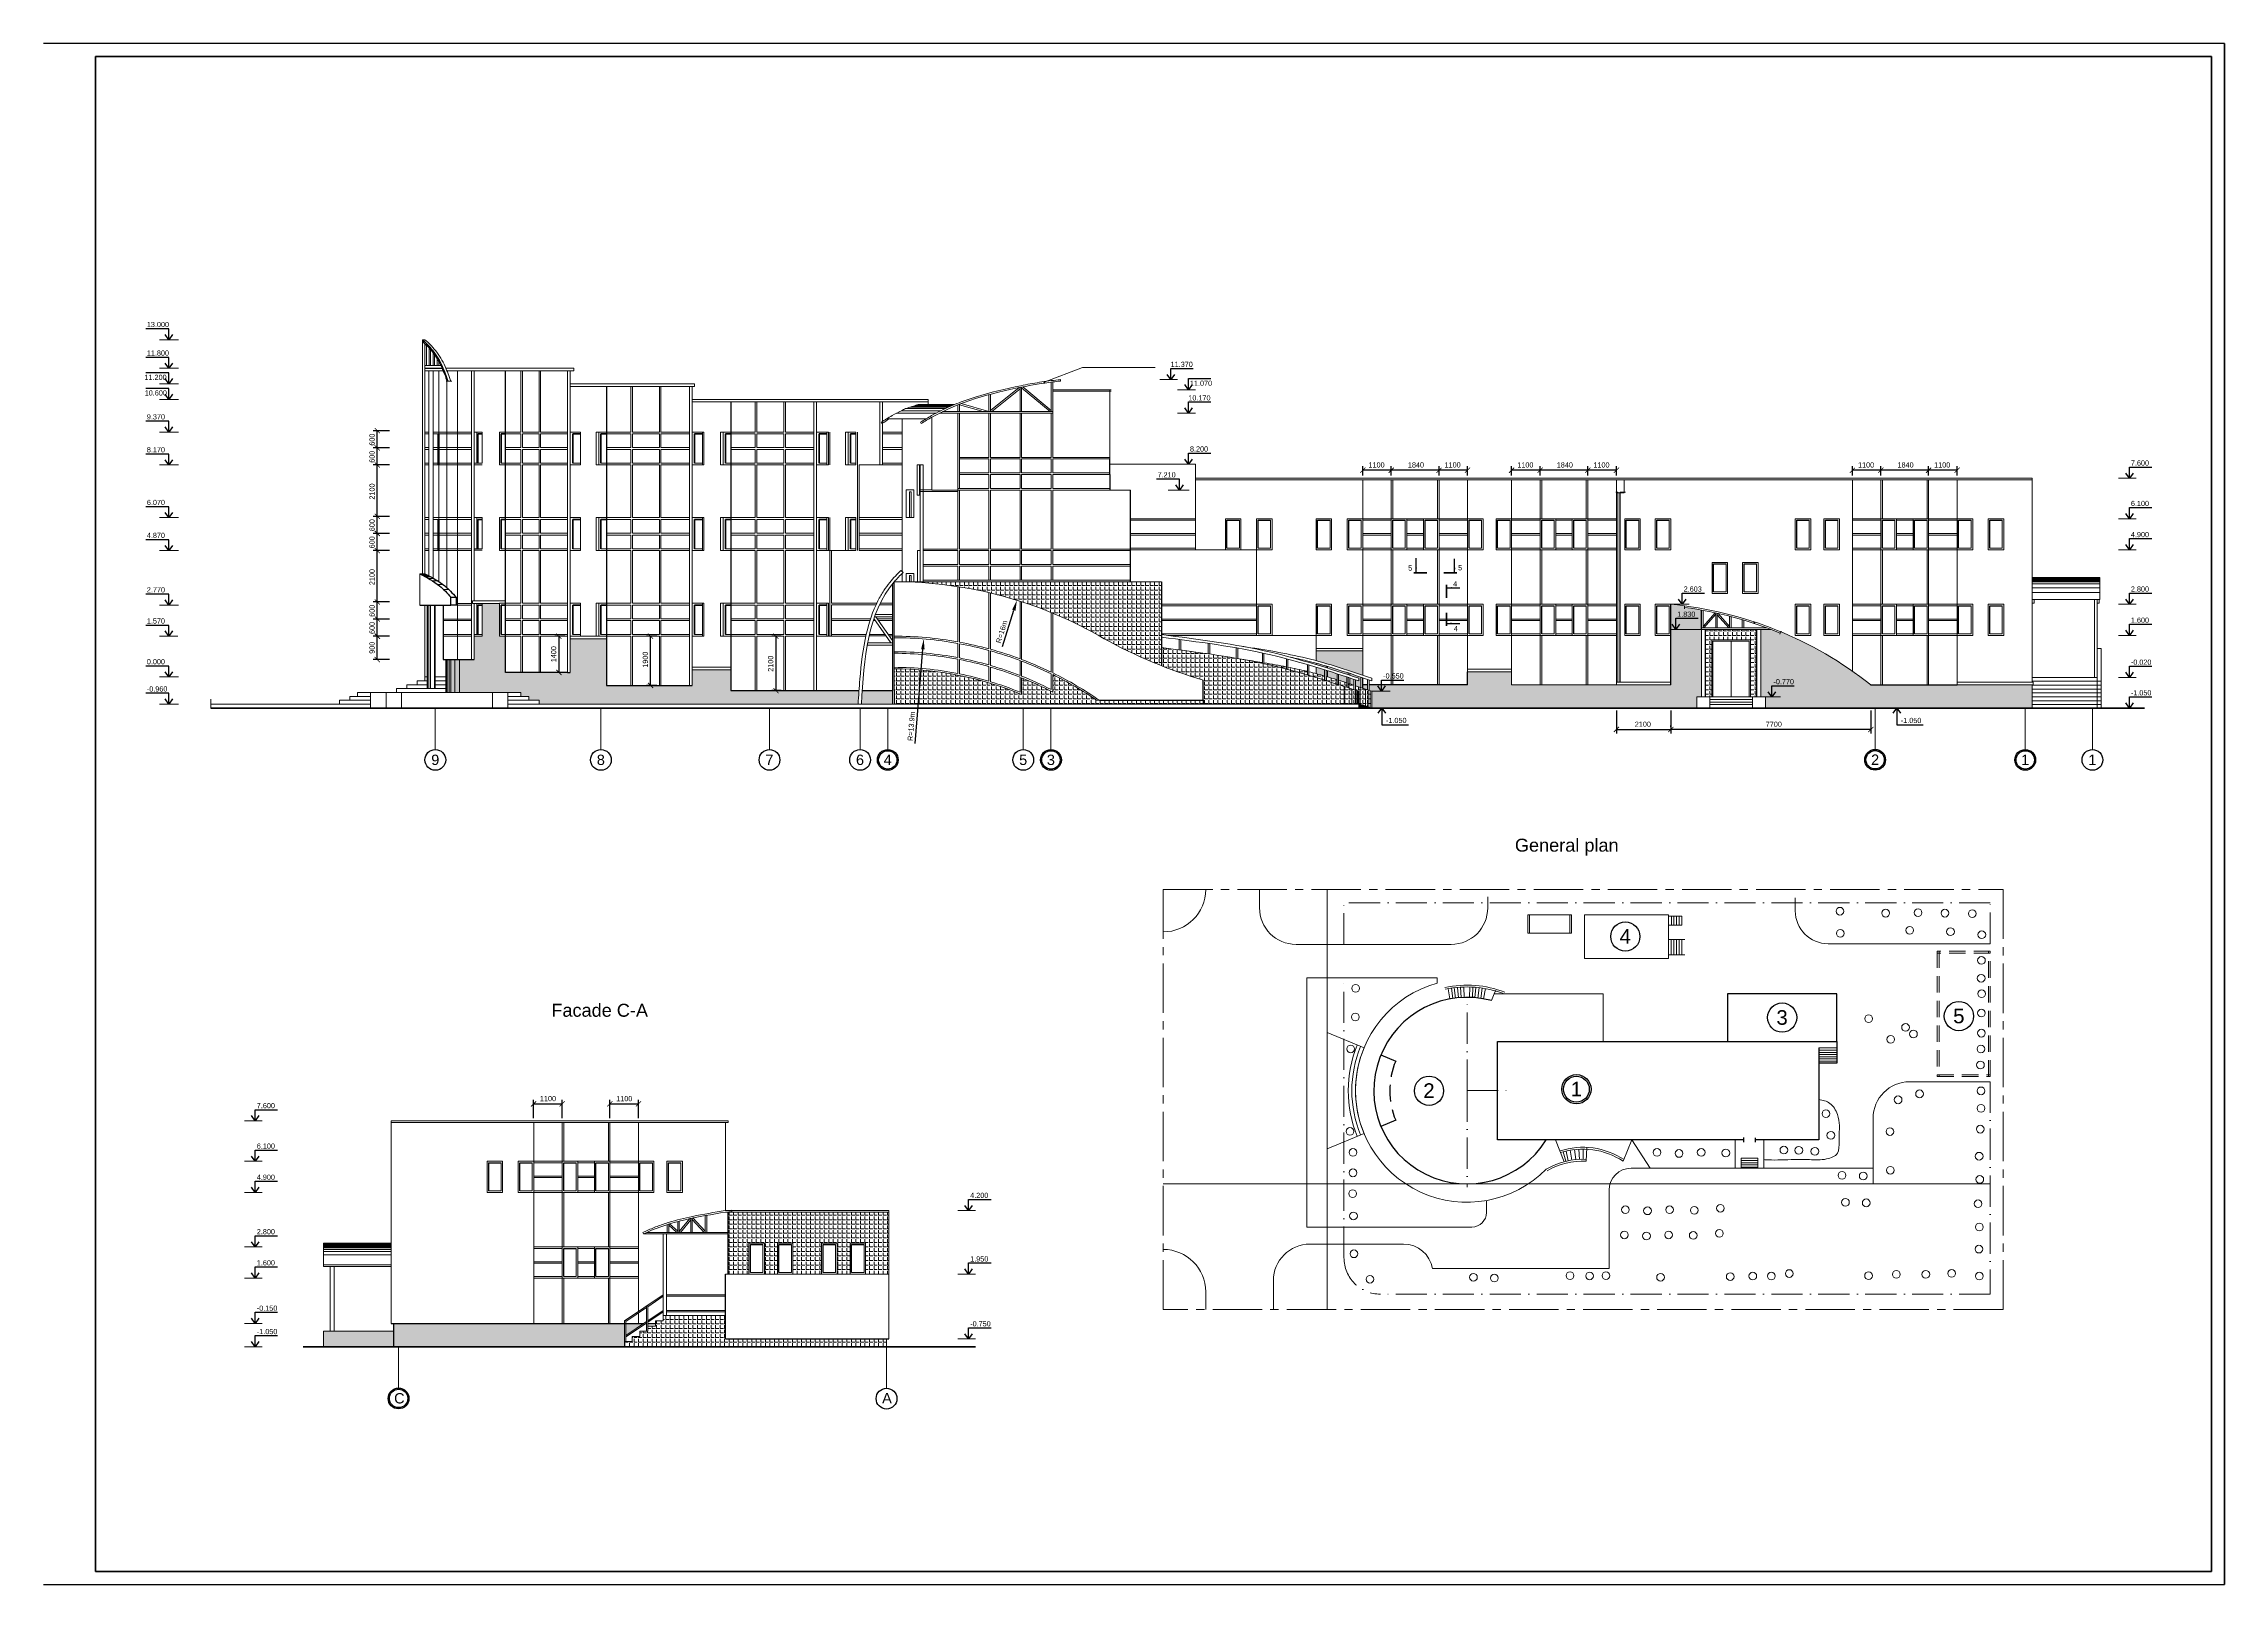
# Model space of a CAD drawing. Header units: millimetres. Extents: x -273 to 3634, y 3015 to 4572.
# Drawn here: x 568 to 1409, y 3978 to 4572 of the extents above; entities that cross this region are included whole.
import ezdxf

# ---------------------------------------------------------------- set-up
doc = ezdxf.new("R2010")
doc.units = ezdxf.units.MM
for name, pattern in [('ACAD_ISO10W100', [18, 12, -3, 0, -3]), ('CENTER2', [28.575, 19.05, -3.175, 3.175, -3.175]), ('DASHED2', [9.525, 6.35, -3.175])]:
    doc.linetypes.add(name, pattern=pattern)
doc.layers.add('@', color=250, linetype='Continuous', lineweight=60)
doc.styles.get("Standard").update_dxf_attribs({"font": 'arial.ttf', "height": 2})
doc.dimstyles.new('ISO-25', dxfattribs={"dimtxt": 2, "dimasz": 2, "dimexe": 1.6, "dimexo": 1, "dimgap": 1, "dimtad": 1, "dimdsep": 46, "dimtxsty": 'Standard', "dimblk": 'ARCHTICK', "dimcen": 2, "dimadec": 0, "dimazin": 0, "dimtfac": 1, "dimtmove": 0, "dimatfit": 3, "dimfxl": 1, "dimarcsym": 0})
pattern_1 = [(0, (-529.6544, 3013.1548), (0, 1.74625), [1.27, -0.47625]), (90, (-529.6544, 3013.1548), (-1.74625, 1e-16), [1.27, -0.47625])]
pattern_2 = [(0, (-504.1416, 3013.1548), (0, 1.74625), [1.27, -0.47625]), (90, (-504.1416, 3013.1548), (-1.74625, 1e-16), [1.27, -0.47625])]
pattern_3 = [(0, (-489.4186, 3013.1548), (0, 1.74625), [1.27, -0.47625]), (90, (-489.4186, 3013.1548), (-1.74625, 1e-16), [1.27, -0.47625])]

# ---------------------------------------------------------------- blocks, each defined once
blk = doc.blocks.new('_ArchTick')
at = {"color": 0, "linetype": 'ByBlock', "lineweight": 15, "const_width": 0.15}
blk.add_lwpolyline([(-0.5, -0.5), (0.5, 0.5)], dxfattribs=at)
blk = doc.blocks.new('*D1')
at = {"layer": '@', "color": 0, "lineweight": -2, "transparency": 16777216}
for p, q in [((1295.06, 4405.41), (1295.06, 4409.09)), ((1306.06, 4407.49), (1295.06, 4407.49)), ((1306.06, 4405.41), (1306.06, 4409.09))]:
    blk.add_line(p, q, dxfattribs=at)
at = {"layer": 'Defpoints', "color": 0, "lineweight": 15, "transparency": 16777216}
for p in [(1295.06, 4407.49), (1295.06, 4404.41), (1306.06, 4404.41)]:
    blk.add_point(p, dxfattribs=at)
at = {"layer": '@', "color": 0, "lineweight": -2, "transparency": 16777216, "xscale": 2, "yscale": 2, "zscale": 2, "rotation": 180}
blk.add_blockref('_ArchTick', (1295.06, 4407.49), dxfattribs=at)
at = {"layer": '@', "color": 0, "lineweight": -2, "transparency": 16777216, "xscale": 2, "yscale": 2, "zscale": 2}
blk.add_blockref('_ArchTick', (1306.06, 4407.49), dxfattribs=at)
at = {"layer": '@', "color": 0, "lineweight": 15, "transparency": 16777216, "insert": (1300.31, 4409.52), "char_height": 2, "attachment_point": 5}
blk.add_mtext('1100', dxfattribs=at)
blk = doc.blocks.new('*D2')
at = {"layer": '@', "color": 0, "lineweight": -2, "transparency": 16777216}
for p, q in [((1276.66, 4408.49), (1276.66, 4409.09)), ((1295.06, 4407.49), (1276.66, 4407.49)), ((1295.06, 4408.49), (1295.06, 4409.09))]:
    blk.add_line(p, q, dxfattribs=at)
at = {"layer": 'Defpoints', "color": 0, "lineweight": 15, "transparency": 16777216}
for p in [(1276.66, 4407.49), (1276.66, 4407.49), (1295.06, 4407.49)]:
    blk.add_point(p, dxfattribs=at)
at = {"layer": '@', "color": 0, "lineweight": -2, "transparency": 16777216, "xscale": 2, "yscale": 2, "zscale": 2, "rotation": 180}
blk.add_blockref('_ArchTick', (1276.66, 4407.49), dxfattribs=at)
at = {"layer": '@', "color": 0, "lineweight": -2, "transparency": 16777216, "xscale": 2, "yscale": 2, "zscale": 2}
blk.add_blockref('_ArchTick', (1295.06, 4407.49), dxfattribs=at)
at = {"layer": '@', "color": 0, "lineweight": 15, "transparency": 16777216, "insert": (1286.18, 4409.52), "char_height": 2, "attachment_point": 5}
blk.add_mtext('1840', dxfattribs=at)
blk = doc.blocks.new('*D3')
at = {"layer": '@', "color": 0, "lineweight": -2, "transparency": 16777216}
for p, q in [((1265.66, 4405.41), (1265.66, 4409.09)), ((1276.66, 4407.49), (1265.66, 4407.49)), ((1276.66, 4405.41), (1276.66, 4409.09))]:
    blk.add_line(p, q, dxfattribs=at)
at = {"layer": 'Defpoints', "color": 0, "lineweight": 15, "transparency": 16777216}
for p in [(1265.66, 4407.49), (1265.66, 4404.41), (1276.66, 4404.41)]:
    blk.add_point(p, dxfattribs=at)
at = {"layer": '@', "color": 0, "lineweight": -2, "transparency": 16777216, "xscale": 2, "yscale": 2, "zscale": 2, "rotation": 180}
blk.add_blockref('_ArchTick', (1265.66, 4407.49), dxfattribs=at)
at = {"layer": '@', "color": 0, "lineweight": -2, "transparency": 16777216, "xscale": 2, "yscale": 2, "zscale": 2}
blk.add_blockref('_ArchTick', (1276.66, 4407.49), dxfattribs=at)
at = {"layer": '@', "color": 0, "lineweight": 15, "transparency": 16777216, "insert": (1270.97, 4409.52), "char_height": 2, "attachment_point": 5}
blk.add_mtext('1100', dxfattribs=at)
blk = doc.blocks.new('*D4')
at = {"layer": '@', "color": 0, "lineweight": -2, "transparency": 16777216}
for p, q in [((1106.26, 4405.41), (1106.26, 4409.09)), ((1117.26, 4407.49), (1106.26, 4407.49)), ((1117.26, 4405.41), (1117.26, 4409.09))]:
    blk.add_line(p, q, dxfattribs=at)
at = {"layer": 'Defpoints', "color": 0, "lineweight": 15, "transparency": 16777216}
for p in [(1106.26, 4407.49), (1106.26, 4404.41), (1117.26, 4404.41)]:
    blk.add_point(p, dxfattribs=at)
at = {"layer": '@', "color": 0, "lineweight": -2, "transparency": 16777216, "xscale": 2, "yscale": 2, "zscale": 2, "rotation": 180}
blk.add_blockref('_ArchTick', (1106.26, 4407.49), dxfattribs=at)
at = {"layer": '@', "color": 0, "lineweight": -2, "transparency": 16777216, "xscale": 2, "yscale": 2, "zscale": 2}
blk.add_blockref('_ArchTick', (1117.26, 4407.49), dxfattribs=at)
at = {"layer": '@', "color": 0, "lineweight": 15, "transparency": 16777216, "insert": (1111.51, 4409.52), "char_height": 2, "attachment_point": 5}
blk.add_mtext('1100', dxfattribs=at)
blk = doc.blocks.new('*D5')
at = {"layer": '@', "color": 0, "lineweight": -2, "transparency": 16777216}
for p, q in [((1087.86, 4408.49), (1087.86, 4409.09)), ((1106.26, 4407.49), (1087.86, 4407.49)), ((1106.26, 4408.49), (1106.26, 4409.09))]:
    blk.add_line(p, q, dxfattribs=at)
at = {"layer": 'Defpoints', "color": 0, "lineweight": 15, "transparency": 16777216}
for p in [(1087.86, 4407.49), (1087.86, 4407.49), (1106.26, 4407.49)]:
    blk.add_point(p, dxfattribs=at)
at = {"layer": '@', "color": 0, "lineweight": -2, "transparency": 16777216, "xscale": 2, "yscale": 2, "zscale": 2, "rotation": 180}
blk.add_blockref('_ArchTick', (1087.86, 4407.49), dxfattribs=at)
at = {"layer": '@', "color": 0, "lineweight": -2, "transparency": 16777216, "xscale": 2, "yscale": 2, "zscale": 2}
blk.add_blockref('_ArchTick', (1106.26, 4407.49), dxfattribs=at)
at = {"layer": '@', "color": 0, "lineweight": 15, "transparency": 16777216, "insert": (1097.38, 4409.52), "char_height": 2, "attachment_point": 5}
blk.add_mtext('1840', dxfattribs=at)
blk = doc.blocks.new('*D6')
at = {"layer": '@', "color": 0, "lineweight": -2, "transparency": 16777216}
for p, q in [((1076.86, 4405.41), (1076.86, 4409.09)), ((1087.86, 4407.49), (1076.86, 4407.49)), ((1087.86, 4405.41), (1087.86, 4409.09))]:
    blk.add_line(p, q, dxfattribs=at)
at = {"layer": 'Defpoints', "color": 0, "lineweight": 15, "transparency": 16777216}
for p in [(1076.86, 4407.49), (1076.86, 4404.41), (1087.86, 4404.41)]:
    blk.add_point(p, dxfattribs=at)
at = {"layer": '@', "color": 0, "lineweight": -2, "transparency": 16777216, "xscale": 2, "yscale": 2, "zscale": 2, "rotation": 180}
blk.add_blockref('_ArchTick', (1076.86, 4407.49), dxfattribs=at)
at = {"layer": '@', "color": 0, "lineweight": -2, "transparency": 16777216, "xscale": 2, "yscale": 2, "zscale": 2}
blk.add_blockref('_ArchTick', (1087.86, 4407.49), dxfattribs=at)
at = {"layer": '@', "color": 0, "lineweight": 15, "transparency": 16777216, "insert": (1082.17, 4409.52), "char_height": 2, "attachment_point": 5}
blk.add_mtext('1100', dxfattribs=at)
blk = doc.blocks.new('*D7')
at = {"layer": '@', "color": 0, "lineweight": -2, "transparency": 16777216}
for p, q in [((1163.66, 4405.41), (1163.66, 4409.09)), ((1174.66, 4407.49), (1163.66, 4407.49)), ((1174.66, 4405.41), (1174.66, 4409.09))]:
    blk.add_line(p, q, dxfattribs=at)
at = {"layer": 'Defpoints', "color": 0, "lineweight": 15, "transparency": 16777216}
for p in [(1163.66, 4407.49), (1163.66, 4404.41), (1174.66, 4404.41)]:
    blk.add_point(p, dxfattribs=at)
at = {"layer": '@', "color": 0, "lineweight": -2, "transparency": 16777216, "xscale": 2, "yscale": 2, "zscale": 2, "rotation": 180}
blk.add_blockref('_ArchTick', (1163.66, 4407.49), dxfattribs=at)
at = {"layer": '@', "color": 0, "lineweight": -2, "transparency": 16777216, "xscale": 2, "yscale": 2, "zscale": 2}
blk.add_blockref('_ArchTick', (1174.66, 4407.49), dxfattribs=at)
at = {"layer": '@', "color": 0, "lineweight": 15, "transparency": 16777216, "insert": (1168.91, 4409.52), "char_height": 2, "attachment_point": 5}
blk.add_mtext('1100', dxfattribs=at)
blk = doc.blocks.new('*D8')
at = {"layer": '@', "color": 0, "lineweight": -2, "transparency": 16777216}
for p, q in [((1145.26, 4408.49), (1145.26, 4409.09)), ((1163.66, 4407.49), (1145.26, 4407.49)), ((1163.66, 4408.49), (1163.66, 4409.09))]:
    blk.add_line(p, q, dxfattribs=at)
at = {"layer": 'Defpoints', "color": 0, "lineweight": 15, "transparency": 16777216}
for p in [(1145.26, 4407.49), (1145.26, 4407.49), (1163.66, 4407.49)]:
    blk.add_point(p, dxfattribs=at)
at = {"layer": '@', "color": 0, "lineweight": -2, "transparency": 16777216, "xscale": 2, "yscale": 2, "zscale": 2, "rotation": 180}
blk.add_blockref('_ArchTick', (1145.26, 4407.49), dxfattribs=at)
at = {"layer": '@', "color": 0, "lineweight": -2, "transparency": 16777216, "xscale": 2, "yscale": 2, "zscale": 2}
blk.add_blockref('_ArchTick', (1163.66, 4407.49), dxfattribs=at)
at = {"layer": '@', "color": 0, "lineweight": 15, "transparency": 16777216, "insert": (1154.78, 4409.52), "char_height": 2, "attachment_point": 5}
blk.add_mtext('1840', dxfattribs=at)
blk = doc.blocks.new('*D9')
at = {"layer": '@', "color": 0, "lineweight": -2, "transparency": 16777216}
for p, q in [((1134.26, 4405.41), (1134.26, 4409.09)), ((1145.26, 4407.49), (1134.26, 4407.49)), ((1145.26, 4405.41), (1145.26, 4409.09))]:
    blk.add_line(p, q, dxfattribs=at)
at = {"layer": 'Defpoints', "color": 0, "lineweight": 15, "transparency": 16777216}
for p in [(1134.26, 4407.49), (1134.26, 4404.41), (1145.26, 4404.41)]:
    blk.add_point(p, dxfattribs=at)
at = {"layer": '@', "color": 0, "lineweight": -2, "transparency": 16777216, "xscale": 2, "yscale": 2, "zscale": 2, "rotation": 180}
blk.add_blockref('_ArchTick', (1134.26, 4407.49), dxfattribs=at)
at = {"layer": '@', "color": 0, "lineweight": -2, "transparency": 16777216, "xscale": 2, "yscale": 2, "zscale": 2}
blk.add_blockref('_ArchTick', (1145.26, 4407.49), dxfattribs=at)
at = {"layer": '@', "color": 0, "lineweight": 15, "transparency": 16777216, "insert": (1139.57, 4409.52), "char_height": 2, "attachment_point": 5}
blk.add_mtext('1100', dxfattribs=at)
blk = doc.blocks.new('*D10')
at = {"layer": '@', "color": 0, "lineweight": -2, "transparency": 16777216}
for p, q in [((1174.66, 4314.86), (1174.66, 4305.93)), ((1195.66, 4314.86), (1195.66, 4305.93)), ((1174.66, 4307.53), (1195.66, 4307.53))]:
    blk.add_line(p, q, dxfattribs=at)
at = {"layer": 'Defpoints', "color": 0, "lineweight": 15, "transparency": 16777216}
for p in [(1174.66, 4315.86), (1195.66, 4315.86), (1195.66, 4307.53)]:
    blk.add_point(p, dxfattribs=at)
at = {"layer": '@', "color": 0, "lineweight": -2, "transparency": 16777216, "xscale": 2, "yscale": 2, "zscale": 2, "rotation": 180}
blk.add_blockref('_ArchTick', (1174.66, 4307.53), dxfattribs=at)
at = {"layer": '@', "color": 0, "lineweight": -2, "transparency": 16777216, "xscale": 2, "yscale": 2, "zscale": 2}
blk.add_blockref('_ArchTick', (1195.66, 4307.53), dxfattribs=at)
at = {"layer": '@', "color": 0, "lineweight": 15, "transparency": 16777216, "insert": (1184.86, 4309.55), "char_height": 2, "attachment_point": 5}
blk.add_mtext('2100', dxfattribs=at)
blk = doc.blocks.new('*D11')
at = {"layer": '@', "color": 0, "lineweight": -2, "transparency": 16777216}
for p, q in [((1272.75, 4314.86), (1272.75, 4305.93)), ((1195.66, 4308.53), (1195.66, 4309.13)), ((1272.75, 4307.53), (1195.66, 4307.53))]:
    blk.add_line(p, q, dxfattribs=at)
at = {"layer": 'Defpoints', "color": 0, "lineweight": 15, "transparency": 16777216}
for p in [(1272.75, 4315.86), (1195.66, 4307.53), (1195.66, 4307.53)]:
    blk.add_point(p, dxfattribs=at)
at = {"layer": '@', "color": 0, "lineweight": -2, "transparency": 16777216, "xscale": 2, "yscale": 2, "zscale": 2, "rotation": 180}
blk.add_blockref('_ArchTick', (1195.66, 4307.53), dxfattribs=at)
at = {"layer": '@', "color": 0, "lineweight": -2, "transparency": 16777216, "xscale": 2, "yscale": 2, "zscale": 2}
blk.add_blockref('_ArchTick', (1272.75, 4307.53), dxfattribs=at)
at = {"layer": '@', "color": 0, "lineweight": 15, "transparency": 16777216, "insert": (1235.37, 4309.55), "char_height": 2, "attachment_point": 5}
blk.add_mtext('7700', dxfattribs=at)
blk = doc.blocks.new('*D13')
at = {"layer": '@', "color": 0, "lineweight": -2, "transparency": 16777216}
for p, q in [((701.52, 4343.51), (695.22, 4343.51)), ((696.82, 4334.51), (696.82, 4343.51)), ((701.52, 4334.51), (695.22, 4334.51))]:
    blk.add_line(p, q, dxfattribs=at)
at = {"layer": 'Defpoints', "color": 0, "lineweight": 15, "transparency": 16777216}
for p in [(696.82, 4343.51), (702.52, 4343.51), (702.52, 4334.51)]:
    blk.add_point(p, dxfattribs=at)
at = {"layer": '@', "color": 0, "lineweight": -2, "transparency": 16777216, "xscale": 2, "yscale": 2, "zscale": 2}
for p, rotation in [((696.82, 4343.51), 90), ((696.82, 4334.51), 270)]:
    blk.add_blockref('_ArchTick', p, dxfattribs=dict(at, rotation=rotation))
at = {"layer": '@', "color": 0, "lineweight": 15, "transparency": 16777216, "insert": (694.8, 4339.06), "char_height": 2, "attachment_point": 5, "rotation": 90}
blk.add_mtext('900', dxfattribs=at)
blk = doc.blocks.new('*D14')
at = {"layer": '@', "color": 0, "lineweight": -2, "transparency": 16777216}
for p, q in [((701.52, 4350.11), (695.22, 4350.11)), ((696.82, 4343.51), (696.82, 4350.11)), ((701.52, 4343.51), (695.22, 4343.51))]:
    blk.add_line(p, q, dxfattribs=at)
at = {"layer": 'Defpoints', "color": 0, "lineweight": 15, "transparency": 16777216}
for p in [(696.82, 4350.11), (702.52, 4350.11), (702.52, 4343.51)]:
    blk.add_point(p, dxfattribs=at)
at = {"layer": '@', "color": 0, "lineweight": -2, "transparency": 16777216, "xscale": 2, "yscale": 2, "zscale": 2}
for p, rotation in [((696.82, 4350.11), 90), ((696.82, 4343.51), 270)]:
    blk.add_blockref('_ArchTick', p, dxfattribs=dict(at, rotation=rotation))
at = {"layer": '@', "color": 0, "lineweight": 15, "transparency": 16777216, "insert": (694.8, 4346.7), "char_height": 2, "attachment_point": 5, "rotation": 90}
blk.add_mtext('600', dxfattribs=at)
blk = doc.blocks.new('*D15')
at = {"layer": '@', "color": 0, "lineweight": -2, "transparency": 16777216}
for p, q in [((701.52, 4356.71), (695.22, 4356.71)), ((696.82, 4350.11), (696.82, 4356.71)), ((701.52, 4350.11), (695.22, 4350.11))]:
    blk.add_line(p, q, dxfattribs=at)
at = {"layer": 'Defpoints', "color": 0, "lineweight": 15, "transparency": 16777216}
for p in [(696.82, 4356.71), (702.52, 4356.71), (702.52, 4350.11)]:
    blk.add_point(p, dxfattribs=at)
at = {"layer": '@', "color": 0, "lineweight": -2, "transparency": 16777216, "xscale": 2, "yscale": 2, "zscale": 2}
for p, rotation in [((696.82, 4356.71), 90), ((696.82, 4350.11), 270)]:
    blk.add_blockref('_ArchTick', p, dxfattribs=dict(at, rotation=rotation))
at = {"layer": '@', "color": 0, "lineweight": 15, "transparency": 16777216, "insert": (694.8, 4353.3), "char_height": 2, "attachment_point": 5, "rotation": 90}
blk.add_mtext('600', dxfattribs=at)
blk = doc.blocks.new('*D16')
at = {"layer": '@', "color": 0, "lineweight": -2, "transparency": 16777216}
for p, q in [((701.52, 4376.51), (695.22, 4376.51)), ((696.82, 4356.71), (696.82, 4376.51)), ((701.52, 4356.71), (695.22, 4356.71))]:
    blk.add_line(p, q, dxfattribs=at)
at = {"layer": 'Defpoints', "color": 0, "lineweight": 15, "transparency": 16777216}
for p in [(696.82, 4376.51), (702.52, 4376.51), (702.52, 4356.71)]:
    blk.add_point(p, dxfattribs=at)
at = {"layer": '@', "color": 0, "lineweight": -2, "transparency": 16777216, "xscale": 2, "yscale": 2, "zscale": 2}
for p, rotation in [((696.82, 4376.51), 90), ((696.82, 4356.71), 270)]:
    blk.add_blockref('_ArchTick', p, dxfattribs=dict(at, rotation=rotation))
at = {"layer": '@', "color": 0, "lineweight": 15, "transparency": 16777216, "insert": (694.8, 4366.28), "char_height": 2, "attachment_point": 5, "rotation": 90}
blk.add_mtext('2100', dxfattribs=at)
blk = doc.blocks.new('*D17')
at = {"layer": '@', "color": 0, "lineweight": -2, "transparency": 16777216}
for p, q in [((701.52, 4409.51), (695.22, 4409.51)), ((696.82, 4389.71), (696.82, 4409.51)), ((701.52, 4389.71), (695.22, 4389.71))]:
    blk.add_line(p, q, dxfattribs=at)
at = {"layer": 'Defpoints', "color": 0, "lineweight": 15, "transparency": 16777216}
for p in [(696.82, 4409.51), (702.52, 4409.51), (702.52, 4389.71)]:
    blk.add_point(p, dxfattribs=at)
at = {"layer": '@', "color": 0, "lineweight": -2, "transparency": 16777216, "xscale": 2, "yscale": 2, "zscale": 2}
for p, rotation in [((696.82, 4409.51), 90), ((696.82, 4389.71), 270)]:
    blk.add_blockref('_ArchTick', p, dxfattribs=dict(at, rotation=rotation))
at = {"layer": '@', "color": 0, "lineweight": 15, "transparency": 16777216, "insert": (694.8, 4399.28), "char_height": 2, "attachment_point": 5, "rotation": 90}
blk.add_mtext('2100', dxfattribs=at)
blk = doc.blocks.new('*D18')
at = {"layer": '@', "color": 0, "lineweight": -2, "transparency": 16777216}
for p, q in [((701.52, 4389.71), (695.22, 4389.71)), ((701.52, 4383.11), (695.22, 4383.11)), ((696.82, 4383.11), (696.82, 4389.71))]:
    blk.add_line(p, q, dxfattribs=at)
at = {"layer": 'Defpoints', "color": 0, "lineweight": 15, "transparency": 16777216}
for p in [(696.82, 4389.71), (702.52, 4389.71), (702.52, 4383.11)]:
    blk.add_point(p, dxfattribs=at)
at = {"layer": '@', "color": 0, "lineweight": -2, "transparency": 16777216, "xscale": 2, "yscale": 2, "zscale": 2}
for p, rotation in [((696.82, 4389.71), 90), ((696.82, 4383.11), 270)]:
    blk.add_blockref('_ArchTick', p, dxfattribs=dict(at, rotation=rotation))
at = {"layer": '@', "color": 0, "lineweight": 15, "transparency": 16777216, "insert": (694.8, 4386.3), "char_height": 2, "attachment_point": 5, "rotation": 90}
blk.add_mtext('600', dxfattribs=at)
blk = doc.blocks.new('*D19')
at = {"layer": '@', "color": 0, "lineweight": -2, "transparency": 16777216}
for p, q in [((701.52, 4383.11), (695.22, 4383.11)), ((696.82, 4376.51), (696.82, 4383.11)), ((701.52, 4376.51), (695.22, 4376.51))]:
    blk.add_line(p, q, dxfattribs=at)
at = {"layer": 'Defpoints', "color": 0, "lineweight": 15, "transparency": 16777216}
for p in [(696.82, 4383.11), (702.52, 4383.11), (702.52, 4376.51)]:
    blk.add_point(p, dxfattribs=at)
at = {"layer": '@', "color": 0, "lineweight": -2, "transparency": 16777216, "xscale": 2, "yscale": 2, "zscale": 2}
for p, rotation in [((696.82, 4383.11), 90), ((696.82, 4376.51), 270)]:
    blk.add_blockref('_ArchTick', p, dxfattribs=dict(at, rotation=rotation))
at = {"layer": '@', "color": 0, "lineweight": 15, "transparency": 16777216, "insert": (694.8, 4379.7), "char_height": 2, "attachment_point": 5, "rotation": 90}
blk.add_mtext('600', dxfattribs=at)
blk = doc.blocks.new('*D20')
at = {"layer": '@', "color": 0, "lineweight": -2, "transparency": 16777216}
for p, q in [((701.52, 4422.71), (695.22, 4422.71)), ((701.52, 4416.11), (695.22, 4416.11)), ((696.82, 4416.11), (696.82, 4422.71))]:
    blk.add_line(p, q, dxfattribs=at)
at = {"layer": 'Defpoints', "color": 0, "lineweight": 15, "transparency": 16777216}
for p in [(696.82, 4422.71), (702.52, 4422.71), (702.52, 4416.11)]:
    blk.add_point(p, dxfattribs=at)
at = {"layer": '@', "color": 0, "lineweight": -2, "transparency": 16777216, "xscale": 2, "yscale": 2, "zscale": 2}
for p, rotation in [((696.82, 4422.71), 90), ((696.82, 4416.11), 270)]:
    blk.add_blockref('_ArchTick', p, dxfattribs=dict(at, rotation=rotation))
at = {"layer": '@', "color": 0, "lineweight": 15, "transparency": 16777216, "insert": (694.8, 4419.3), "char_height": 2, "attachment_point": 5, "rotation": 90}
blk.add_mtext('600', dxfattribs=at)
blk = doc.blocks.new('*D21')
at = {"layer": '@', "color": 0, "lineweight": -2, "transparency": 16777216}
for p, q in [((701.52, 4416.11), (695.22, 4416.11)), ((696.82, 4409.51), (696.82, 4416.11)), ((701.52, 4409.51), (695.22, 4409.51))]:
    blk.add_line(p, q, dxfattribs=at)
at = {"layer": 'Defpoints', "color": 0, "lineweight": 15, "transparency": 16777216}
for p in [(696.82, 4416.11), (702.52, 4416.11), (702.52, 4409.51)]:
    blk.add_point(p, dxfattribs=at)
at = {"layer": '@', "color": 0, "lineweight": -2, "transparency": 16777216, "xscale": 2, "yscale": 2, "zscale": 2}
for p, rotation in [((696.82, 4416.11), 90), ((696.82, 4409.51), 270)]:
    blk.add_blockref('_ArchTick', p, dxfattribs=dict(at, rotation=rotation))
at = {"layer": '@', "color": 0, "lineweight": 15, "transparency": 16777216, "insert": (694.8, 4412.7), "char_height": 2, "attachment_point": 5, "rotation": 90}
blk.add_mtext('600', dxfattribs=at)
blk = doc.blocks.new('*D22')
at = {"layer": '@', "color": 0, "lineweight": -2, "transparency": 16777216}
for p, q in [((769.2, 4343.51), (765.27, 4343.51)), ((766.87, 4343.51), (766.87, 4329.51)), ((769.2, 4329.51), (765.27, 4329.51))]:
    blk.add_line(p, q, dxfattribs=at)
at = {"layer": 'Defpoints', "color": 0, "lineweight": 15, "transparency": 16777216}
for p in [(770.2, 4343.51), (766.87, 4329.51), (770.2, 4329.51)]:
    blk.add_point(p, dxfattribs=at)
at = {"layer": '@', "color": 0, "lineweight": -2, "transparency": 16777216, "xscale": 2, "yscale": 2, "zscale": 2}
for p, rotation in [((766.87, 4343.51), 90), ((766.87, 4329.51), 270)]:
    blk.add_blockref('_ArchTick', p, dxfattribs=dict(at, rotation=rotation))
at = {"layer": '@', "color": 0, "lineweight": 15, "transparency": 16777216, "insert": (764.84, 4336.56), "char_height": 2, "attachment_point": 5, "rotation": 90}
blk.add_mtext('1400', dxfattribs=at)
blk = doc.blocks.new('*D23')
at = {"layer": '@', "color": 0, "lineweight": -2, "transparency": 16777216}
for p, q in [((804.6, 4343.51), (800.61, 4343.51)), ((802.21, 4324.51), (802.21, 4343.51)), ((804.6, 4324.51), (800.61, 4324.51))]:
    blk.add_line(p, q, dxfattribs=at)
at = {"layer": 'Defpoints', "color": 0, "lineweight": 15, "transparency": 16777216}
for p in [(802.21, 4343.51), (805.6, 4343.51), (805.6, 4324.51)]:
    blk.add_point(p, dxfattribs=at)
at = {"layer": '@', "color": 0, "lineweight": -2, "transparency": 16777216, "xscale": 2, "yscale": 2, "zscale": 2}
for p, rotation in [((802.21, 4343.51), 90), ((802.21, 4324.51), 270)]:
    blk.add_blockref('_ArchTick', p, dxfattribs=dict(at, rotation=rotation))
at = {"layer": '@', "color": 0, "lineweight": 15, "transparency": 16777216, "insert": (800.19, 4334.46), "char_height": 2, "attachment_point": 5, "rotation": 90}
blk.add_mtext('1900', dxfattribs=at)
blk = doc.blocks.new('*D24')
at = {"layer": '@', "color": 0, "lineweight": -2, "transparency": 16777216}
for p, q in [((852.6, 4343.51), (848.94, 4343.51)), ((850.54, 4343.51), (850.54, 4322.51)), ((852.6, 4322.51), (848.94, 4322.51))]:
    blk.add_line(p, q, dxfattribs=at)
at = {"layer": 'Defpoints', "color": 0, "lineweight": 15, "transparency": 16777216}
for p in [(853.6, 4343.51), (850.54, 4322.51), (853.6, 4322.51)]:
    blk.add_point(p, dxfattribs=at)
at = {"layer": '@', "color": 0, "lineweight": -2, "transparency": 16777216, "xscale": 2, "yscale": 2, "zscale": 2}
for p, rotation in [((850.54, 4343.51), 90), ((850.54, 4322.51), 270)]:
    blk.add_blockref('_ArchTick', p, dxfattribs=dict(at, rotation=rotation))
at = {"layer": '@', "color": 0, "lineweight": 15, "transparency": 16777216, "insert": (848.52, 4332.91), "char_height": 2, "attachment_point": 5, "rotation": 90}
blk.add_mtext('2100', dxfattribs=at)
blk = doc.blocks.new('*D25')
at = {"layer": '@', "color": 0, "lineweight": -2, "transparency": 16777216}
blk.add_line((904.23, 4302.17), (907.22, 4338.46), dxfattribs=at)
at = {"layer": '@', "color": 0, "lineweight": 15, "transparency": 16777216}
blk.add_solid([(906.55, 4338.51), (907.88, 4338.4), (907.55, 4342.44)], dxfattribs=at)
at = {"layer": 'Defpoints', "color": 0, "lineweight": 15, "transparency": 16777216}
for p in [(907.55, 4342.44), (896.2, 4204.51)]:
    blk.add_point(p, dxfattribs=at)
at = {"layer": '@', "color": 0, "lineweight": 15, "transparency": 16777216, "insert": (902.75, 4308.82), "char_height": 2, "attachment_point": 5, "rotation": 85.29613}
blk.add_mtext('R=13.9m', dxfattribs=at)
blk = doc.blocks.new('*D26')
at = {"layer": '@', "color": 0, "lineweight": -2, "transparency": 16777216}
blk.add_line((937.96, 4339.51), (942.3, 4353.54), dxfattribs=at)
at = {"layer": '@', "color": 0, "lineweight": 15, "transparency": 16777216}
blk.add_solid([(941.66, 4353.74), (942.94, 4353.34), (943.48, 4357.36)], dxfattribs=at)
at = {"layer": 'Defpoints', "color": 0, "lineweight": 15, "transparency": 16777216}
for p in [(943.48, 4357.36), (896.2, 4204.51)]:
    blk.add_point(p, dxfattribs=at)
at = {"layer": '@', "color": 0, "lineweight": 15, "transparency": 16777216, "insert": (937.61, 4345.21), "char_height": 2, "attachment_point": 5, "rotation": 72.80997}
blk.add_mtext('R=16m', dxfattribs=at)
blk = doc.blocks.new('*D27')
at = {"layer": '@', "color": 0, "lineweight": -2, "transparency": 16777216}
for p, q in [((757.12, 4157.66), (757.12, 4164.8)), ((757.12, 4163.2), (768.12, 4163.2)), ((768.12, 4157.66), (768.12, 4164.8))]:
    blk.add_line(p, q, dxfattribs=at)
at = {"layer": 'Defpoints', "color": 0, "lineweight": 15, "transparency": 16777216}
for p in [(768.12, 4163.2), (757.12, 4156.66), (768.12, 4156.66)]:
    blk.add_point(p, dxfattribs=at)
at = {"layer": '@', "color": 0, "lineweight": -2, "transparency": 16777216, "xscale": 2, "yscale": 2, "zscale": 2, "rotation": 180}
blk.add_blockref('_ArchTick', (757.12, 4163.2), dxfattribs=at)
at = {"layer": '@', "color": 0, "lineweight": -2, "transparency": 16777216, "xscale": 2, "yscale": 2, "zscale": 2}
blk.add_blockref('_ArchTick', (768.12, 4163.2), dxfattribs=at)
at = {"layer": '@', "color": 0, "lineweight": 15, "transparency": 16777216, "insert": (762.65, 4165.22), "char_height": 2, "attachment_point": 5}
blk.add_mtext('1100', dxfattribs=at)
blk = doc.blocks.new('*D28')
at = {"layer": '@', "color": 0, "lineweight": -2, "transparency": 16777216}
for p, q in [((786.52, 4157.66), (786.52, 4164.8)), ((786.52, 4163.2), (797.52, 4163.2)), ((797.52, 4157.66), (797.52, 4164.8))]:
    blk.add_line(p, q, dxfattribs=at)
at = {"layer": 'Defpoints', "color": 0, "lineweight": 15, "transparency": 16777216}
for p in [(797.52, 4163.2), (786.52, 4156.66), (797.52, 4156.66)]:
    blk.add_point(p, dxfattribs=at)
at = {"layer": '@', "color": 0, "lineweight": -2, "transparency": 16777216, "xscale": 2, "yscale": 2, "zscale": 2, "rotation": 180}
blk.add_blockref('_ArchTick', (786.52, 4163.2), dxfattribs=at)
at = {"layer": '@', "color": 0, "lineweight": -2, "transparency": 16777216, "xscale": 2, "yscale": 2, "zscale": 2}
blk.add_blockref('_ArchTick', (797.52, 4163.2), dxfattribs=at)
at = {"layer": '@', "color": 0, "lineweight": 15, "transparency": 16777216, "insert": (792.05, 4165.22), "char_height": 2, "attachment_point": 5}
blk.add_mtext('1100', dxfattribs=at)

msp = doc.modelspace()

# ---------------------------------------------------------------- hatches: boundary and pattern name
at = {"layer": '@', "lineweight": 15}
h = msp.add_hatch(dxfattribs=at)
h.set_pattern_fill('ANGLE', color=0, scale=0.25, style=0)
h.set_pattern_definition(pattern_1)
h.paths.add_polyline_path([(896.196, 4364.509, -0.1333512), (977.12, 4342.536, 0.0316124), (999.296, 4332.108), (999.296, 4364.509), (987.296, 4364.509)])
h = msp.add_hatch(dxfattribs=at)
h.set_pattern_fill('ANGLE', color=0, scale=0.25, style=0)
h.set_pattern_definition(pattern_1)
edge = h.paths.add_edge_path()
edge.add_line((746.196, 4329.509), (746.196, 4343.509))
edge.add_line((746.196, 4343.509), (743.899, 4343.509))
edge.add_line((743.899, 4343.509), (743.899, 4356.109))
edge.add_line((743.899, 4356.109), (737.196, 4356.109))
edge.add_line((737.196, 4356.109), (737.196, 4344.109))
edge.add_line((737.196, 4344.109), (737.196, 4343.509))
edge.add_line((737.196, 4343.509), (734.196, 4343.509))
edge.add_line((734.196, 4343.509), (734.196, 4334.509))
edge.add_line((734.196, 4334.509), (723.196, 4334.509))
edge.add_line((723.196, 4334.509), (723.196, 4321.809))
edge.add_line((723.196, 4321.809), (741.196, 4321.809))
edge.add_line((741.196, 4321.809), (747.196, 4321.809))
edge.add_line((747.196, 4321.809), (752.196, 4321.809))
edge.add_line((752.196, 4321.809), (752.196, 4320.309))
edge.add_line((752.196, 4320.309), (755.196, 4320.309))
edge.add_line((755.196, 4320.309), (755.196, 4318.809))
edge.add_line((755.196, 4318.809), (759.196, 4318.809))
edge.add_line((759.196, 4318.809), (759.196, 4317.309))
edge.add_line((759.196, 4317.309), (820.196, 4317.309))
edge.add_line((820.196, 4317.309), (882.247, 4317.309))
edge.add_spline(control_points=[(882.247, 4317.309), (882.358, 4319.042), (882.469, 4320.777), (882.589, 4322.509)], knot_values=[0.1332673, 0.1332673, 0.1332673, 0.1332673, 4.9603466, 4.9603466, 4.9603466, 4.9603466], degree=3, periodic=0)
edge.add_line((882.589, 4322.509), (833.196, 4322.509))
edge.add_line((833.196, 4322.509), (833.196, 4330.509))
edge.add_line((833.196, 4330.509), (818.196, 4330.509))
edge.add_line((818.196, 4330.509), (818.196, 4324.509))
edge.add_line((818.196, 4324.509), (806.196, 4324.509))
edge.add_line((806.196, 4324.509), (795.196, 4324.509))
edge.add_line((795.196, 4324.509), (785.196, 4324.509))
edge.add_line((785.196, 4324.509), (785.196, 4342.509))
edge.add_line((785.196, 4342.509), (781.196, 4342.509))
edge.add_line((781.196, 4342.509), (775.196, 4342.509))
edge.add_line((775.196, 4342.509), (772.196, 4342.509))
edge.add_line((772.196, 4342.509), (771.196, 4342.509))
edge.add_line((771.196, 4342.509), (771.196, 4329.509))
edge.add_line((771.196, 4329.509), (770.196, 4329.509))
edge.add_line((770.196, 4329.509), (746.196, 4329.509))
edge = h.paths.add_edge_path()
edge.add_spline(control_points=[(883.837, 4322.509), (883.717, 4320.779), (883.607, 4319.044), (883.496, 4317.309)], knot_values=[0, 0, 0, 0, 4.8345707, 4.8345707, 4.8345707, 4.8345707], degree=3, periodic=0)
edge.add_line((883.496, 4317.309), (895.496, 4317.309))
edge.add_line((895.496, 4317.309), (895.496, 4322.509))
edge.add_line((895.496, 4322.509), (883.837, 4322.509))
h = msp.add_hatch(dxfattribs=at)
h.set_pattern_fill('ANGLE', color=0, scale=0.25, style=0)
h.set_pattern_definition(pattern_2)
h.paths.add_polyline_path([(1335.063, 4324.809), (1306.063, 4324.809), (1272.747, 4324.809, 0.0687109), (1238.097, 4345.192), (1237.871, 4344.636, 0.0067648), (1234.195, 4346.109), (1230.351, 4346.109), (1230.351, 4320.109), (1232.163, 4320.109), (1232.163, 4315.809), (1335.063, 4315.809)])
edge = h.paths.add_edge_path()
edge.add_line((1207.474, 4346.109), (1195.663, 4346.109))
edge.add_line((1195.663, 4346.109), (1195.663, 4343.809))
edge.add_line((1195.663, 4343.809), (1195.663, 4324.809))
edge.add_line((1195.663, 4324.809), (1134.263, 4324.809))
edge.add_line((1134.263, 4324.809), (1134.263, 4329.809))
edge.add_line((1134.263, 4329.809), (1117.263, 4329.809))
edge.add_line((1117.263, 4329.809), (1117.263, 4324.809))
edge.add_line((1117.263, 4324.809), (1079.276, 4324.809))
edge.add_line((1079.276, 4324.809), (1079.276, 4322.654))
edge.add_spline(control_points=[(1079.276, 4322.654), (1079.408, 4322.61), (1079.54, 4322.565), (1079.672, 4322.52)], knot_values=[0.6561067, 0.6561067, 0.6561067, 0.6561067, 1.072628, 1.072628, 1.072628, 1.072628], degree=3, periodic=0)
edge.add_spline(control_points=[(1079.672, 4322.52), (1079.879, 4322.45), (1080.087, 4322.38), (1080.294, 4322.309)], knot_values=[0, 0, 0, 0, 0.6561067, 0.6561067, 0.6561067, 0.6561067], degree=3, periodic=0)
edge.add_line((1080.294, 4322.309), (1080.294, 4317.309))
edge.add_line((1080.294, 4317.309), (1080.294, 4315.809))
edge.add_line((1080.294, 4315.809), (1205.663, 4315.809))
edge.add_line((1205.663, 4315.809), (1205.663, 4320.109))
edge.add_line((1205.663, 4320.109), (1207.474, 4320.109))
edge.add_line((1207.474, 4320.109), (1207.474, 4346.109))
h.paths.add_polyline_path([(1207.474, 4353.579, 0.0112394), (1200.974, 4354.596), (1200.974, 4355.201, 0.0090954), (1195.663, 4355.809), (1195.663, 4346.109), (1207.474, 4346.109)])
edge = h.paths.add_edge_path()
edge.add_line((1076.863, 4337.809), (1058.863, 4337.809))
edge.add_line((1058.863, 4337.809), (1058.863, 4334.066))
edge.add_spline(control_points=[(1058.863, 4334.066), (1064.921, 4332.439), (1070.898, 4330.481), (1076.863, 4328.47)], knot_values=[3.6152942, 3.6152942, 3.6152942, 3.6152942, 22.460642, 22.460642, 22.460642, 22.460642], degree=3, periodic=0)
edge.add_line((1076.863, 4328.47), (1076.863, 4337.809))
edge = h.paths.add_edge_path(flags=17)
edge.add_spline(control_points=[(1062.753, 4331.975), (1061.459, 4332.352), (1060.163, 4332.717), (1058.863, 4333.066)], knot_values=[18.4157726, 18.4157726, 18.4157726, 18.4157726, 22.460642, 22.460642, 22.460642, 22.460642], degree=3, periodic=0)
edge.add_line((1058.863, 4333.066), (1058.863, 4332.546))
edge.add_spline(control_points=[(1058.863, 4332.546), (1060.161, 4332.152), (1061.457, 4331.751), (1062.753, 4331.345)], knot_values=[60.7691208, 60.7691208, 60.7691208, 60.7691208, 64.8370358, 64.8370358, 64.8370358, 64.8370358], degree=3, periodic=0)
edge.add_line((1062.753, 4331.345), (1062.753, 4331.975))
edge = h.paths.add_edge_path(flags=17)
edge.add_line((1063.278, 4331.822), (1063.278, 4331.181))
edge.add_spline(control_points=[(1063.278, 4331.181), (1065.951, 4330.341), (1068.62, 4329.481), (1071.287, 4328.614)], knot_values=[65.3866799, 65.3866799, 65.3866799, 65.3866799, 73.7821557, 73.7821557, 73.7821557, 73.7821557], degree=3, periodic=0)
edge.add_line((1071.287, 4328.614), (1071.287, 4329.324))
edge.add_spline(control_points=[(1071.287, 4329.324), (1068.626, 4330.192), (1065.958, 4331.033), (1063.278, 4331.822)], knot_values=[9.4811948, 9.4811948, 9.4811948, 9.4811948, 17.8682657, 17.8682657, 17.8682657, 17.8682657], degree=3, periodic=0)
edge = h.paths.add_edge_path()
edge.add_spline(control_points=[(1076.097, 4327.728), (1074.681, 4328.204), (1073.265, 4328.676), (1071.847, 4329.141)], knot_values=[4.4217555, 4.4217555, 4.4217555, 4.4217555, 8.8931495, 8.8931495, 8.8931495, 8.8931495], degree=3, periodic=0)
edge.add_line((1071.847, 4329.141), (1071.847, 4328.433))
edge.add_spline(control_points=[(1071.847, 4328.433), (1072.996, 4328.059), (1074.145, 4327.684), (1075.294, 4327.309)], knot_values=[74.3693365, 74.3693365, 74.3693365, 74.3693365, 77.9872957, 77.9872957, 77.9872957, 77.9872957], degree=3, periodic=0)
edge.add_line((1075.294, 4327.309), (1075.294, 4326.309))
edge.add_spline(control_points=[(1075.294, 4326.309), (1074.878, 4326.445), (1074.462, 4326.581), (1074.046, 4326.716)], knot_values=[76.6777208, 76.6777208, 76.6777208, 76.6777208, 77.9872957, 77.9872957, 77.9872957, 77.9872957], degree=3, periodic=0)
edge.add_line((1074.046, 4326.716), (1074.046, 4324.414))
edge.add_spline(control_points=[(1074.046, 4324.414), (1074.664, 4324.209), (1075.282, 4324.002), (1075.899, 4323.794)], knot_values=[4.6295523, 4.6295523, 4.6295523, 4.6295523, 6.5799131, 6.5799131, 6.5799131, 6.5799131], degree=3, periodic=0)
edge.add_spline(control_points=[(1075.899, 4323.794), (1075.965, 4323.772), (1076.031, 4323.75), (1076.097, 4323.728)], knot_values=[4.4217555, 4.4217555, 4.4217555, 4.4217555, 4.6295523, 4.6295523, 4.6295523, 4.6295523], degree=3, periodic=0)
edge.add_line((1076.097, 4323.728), (1076.097, 4327.728))
edge = h.paths.add_edge_path()
edge.add_spline(control_points=[(1073.446, 4326.912), (1072.913, 4327.086), (1072.38, 4327.259), (1071.847, 4327.433)], knot_values=[74.3693365, 74.3693365, 74.3693365, 74.3693365, 76.0480358, 76.0480358, 76.0480358, 76.0480358], degree=3, periodic=0)
edge.add_line((1071.847, 4327.433), (1071.847, 4325.141))
edge.add_spline(control_points=[(1071.847, 4325.141), (1072.38, 4324.966), (1072.913, 4324.79), (1073.446, 4324.614)], knot_values=[7.211139, 7.211139, 7.211139, 7.211139, 8.8931495, 8.8931495, 8.8931495, 8.8931495], degree=3, periodic=0)
edge.add_line((1073.446, 4324.614), (1073.446, 4326.912))
edge = h.paths.add_edge_path()
edge.add_spline(control_points=[(1070.687, 4327.809), (1069.643, 4328.148), (1068.598, 4328.486), (1067.552, 4328.822)], knot_values=[69.8647343, 69.8647343, 69.8647343, 69.8647343, 73.1526499, 73.1526499, 73.1526499, 73.1526499], degree=3, periodic=0)
edge.add_line((1067.552, 4328.822), (1067.552, 4326.521))
edge.add_spline(control_points=[(1067.552, 4326.521), (1068.599, 4326.192), (1069.643, 4325.858), (1070.687, 4325.519)], knot_values=[10.1114467, 10.1114467, 10.1114467, 10.1114467, 13.3999231, 13.3999231, 13.3999231, 13.3999231], degree=3, periodic=0)
edge.add_line((1070.687, 4325.519), (1070.687, 4327.809))
edge = h.paths.add_edge_path()
edge.add_spline(control_points=[(1066.952, 4329.014), (1065.728, 4329.406), (1064.504, 4329.796), (1063.278, 4330.181)], knot_values=[65.3866799, 65.3866799, 65.3866799, 65.3866799, 69.2357393, 69.2357393, 69.2357393, 69.2357393], degree=3, periodic=0)
edge.add_line((1063.278, 4330.181), (1063.278, 4327.822))
edge.add_spline(control_points=[(1063.278, 4327.822), (1064.505, 4327.461), (1065.73, 4327.089), (1066.952, 4326.708)], knot_values=[14.0283304, 14.0283304, 14.0283304, 14.0283304, 17.8682657, 17.8682657, 17.8682657, 17.8682657], degree=3, periodic=0)
edge.add_line((1066.952, 4326.708), (1066.952, 4329.014))
edge = h.paths.add_edge_path()
edge.add_spline(control_points=[(1062.153, 4330.533), (1061.057, 4330.875), (1059.96, 4331.213), (1058.863, 4331.546)], knot_values=[60.7691208, 60.7691208, 60.7691208, 60.7691208, 64.2091459, 64.2091459, 64.2091459, 64.2091459], degree=3, periodic=0)
edge.add_line((1058.863, 4331.546), (1058.863, 4329.066))
edge.add_spline(control_points=[(1058.863, 4329.066), (1059.962, 4328.771), (1061.059, 4328.465), (1062.153, 4328.149)], knot_values=[19.0409484, 19.0409484, 19.0409484, 19.0409484, 22.460642, 22.460642, 22.460642, 22.460642], degree=3, periodic=0)
edge.add_line((1062.153, 4328.149), (1062.153, 4330.533))
edge = h.paths.add_edge_path()
edge.add_line((1078.676, 4324.809), (1076.863, 4324.809))
edge.add_line((1076.863, 4324.809), (1076.863, 4323.47))
edge.add_spline(control_points=[(1076.863, 4323.47), (1077.195, 4323.358), (1077.527, 4323.246), (1077.859, 4323.134)], knot_values=[2.5652431, 2.5652431, 2.5652431, 2.5652431, 3.6152942, 3.6152942, 3.6152942, 3.6152942], degree=3, periodic=0)
edge.add_spline(control_points=[(1077.859, 4323.134), (1078.132, 4323.042), (1078.404, 4322.95), (1078.676, 4322.857)], knot_values=[1.7047743, 1.7047743, 1.7047743, 1.7047743, 2.5652431, 2.5652431, 2.5652431, 2.5652431], degree=3, periodic=0)
edge.add_line((1078.676, 4322.857), (1078.676, 4324.809))
h = msp.add_hatch(dxfattribs=at)
h.set_pattern_fill('ANGLE', color=0, scale=0.25, style=0)
h.set_pattern_definition(pattern_2)
h.paths.add_polyline_path([(1228.851, 4346.109), (1208.974, 4346.109), (1208.974, 4320.109), (1211.413, 4320.109), (1211.413, 4342.109), (1226.413, 4342.109), (1226.413, 4320.109), (1228.851, 4320.109)])
h = msp.add_hatch(dxfattribs=at)
h.set_pattern_fill('ANGLE', color=0, scale=0.25, style=0)
h.set_pattern_definition(pattern_1)
edge = h.paths.add_edge_path()
edge.add_spline(control_points=[(1075.294, 4322.309), (1064.065, 4325.972), (1039.295, 4334.051), (1013.433, 4337.321), (999.296, 4339.108)], knot_values=[0, 0, 0, 0, 35.3572785, 77.9872957, 77.9872957, 77.9872957, 77.9872957], degree=3, periodic=0)
edge.add_line((999.296, 4339.108), (999.296, 4332.108))
edge.add_arc((1070.596, 4512.525), 193.995, 248.436447, 253.437179)
edge.add_line((1015.294, 4326.579), (1015.294, 4318.809))
edge.add_line((1015.294, 4318.809), (1015.294, 4317.309))
edge.add_line((1015.294, 4317.309), (1075.294, 4317.309))
edge.add_line((1075.294, 4317.309), (1075.294, 4322.309))
h = msp.add_hatch(dxfattribs=at)
h.set_pattern_fill('ANGLE', color=0, scale=0.25, style=0)
h.set_pattern_definition(pattern_1)
edge = h.paths.add_edge_path()
edge.add_spline(control_points=[(1080.294, 4322.309), (1079.955, 4322.424), (1079.616, 4322.539), (1079.276, 4322.654)], knot_values=[0, 0, 0, 0, 1.072628, 1.072628, 1.072628, 1.072628], degree=3, periodic=0)
edge.add_spline(control_points=[(1079.276, 4322.654), (1079.076, 4322.722), (1078.876, 4322.79), (1078.676, 4322.857)], knot_values=[1.072628, 1.072628, 1.072628, 1.072628, 1.7047743, 1.7047743, 1.7047743, 1.7047743], degree=3, periodic=0)
edge.add_spline(control_points=[(1078.676, 4322.857), (1078.017, 4323.081), (1077.357, 4323.304), (1076.697, 4323.526)], knot_values=[1.7047743, 1.7047743, 1.7047743, 1.7047743, 3.7899107, 3.7899107, 3.7899107, 3.7899107], degree=3, periodic=0)
edge.add_spline(control_points=[(1076.697, 4323.526), (1076.497, 4323.594), (1076.297, 4323.661), (1076.097, 4323.728)], knot_values=[3.7899107, 3.7899107, 3.7899107, 3.7899107, 4.4217555, 4.4217555, 4.4217555, 4.4217555], degree=3, periodic=0)
edge.add_spline(control_points=[(1076.097, 4323.728), (1075.414, 4323.958), (1074.73, 4324.187), (1074.046, 4324.414)], knot_values=[4.4217555, 4.4217555, 4.4217555, 4.4217555, 6.5799131, 6.5799131, 6.5799131, 6.5799131], degree=3, periodic=0)
edge.add_line((1074.046, 4324.414), (1074.046, 4322.716))
edge.add_spline(control_points=[(1074.046, 4322.716), (1074.208, 4322.663), (1074.37, 4322.611), (1074.532, 4322.558)], knot_values=[76.6777208, 76.6777208, 76.6777208, 76.6777208, 77.1876987, 77.1876987, 77.1876987, 77.1876987], degree=3, periodic=0)
edge.add_spline(control_points=[(1074.532, 4322.558), (1074.664, 4322.515), (1074.795, 4322.472), (1074.927, 4322.429)], knot_values=[77.1876987, 77.1876987, 77.1876987, 77.1876987, 77.6016813, 77.6016813, 77.6016813, 77.6016813], degree=3, periodic=0)
edge.add_spline(control_points=[(1074.927, 4322.429), (1075.049, 4322.389), (1075.172, 4322.349), (1075.294, 4322.309)], knot_values=[77.6016813, 77.6016813, 77.6016813, 77.6016813, 77.9872957, 77.9872957, 77.9872957, 77.9872957], degree=3, periodic=0)
edge.add_line((1075.294, 4322.309), (1075.294, 4317.497))
edge.add_spline(control_points=[(1075.294, 4317.497), (1076.962, 4316.939), (1078.628, 4316.374), (1080.294, 4315.809)], knot_values=[0, 0, 0, 0, 5.2666599, 5.2666599, 5.2666599, 5.2666599], degree=3, periodic=0)
edge.add_line((1080.294, 4315.809), (1080.294, 4317.309))
edge.add_line((1080.294, 4317.309), (1080.294, 4322.309))
edge = h.paths.add_edge_path()
edge.add_spline(control_points=[(1073.446, 4324.614), (1072.913, 4324.79), (1072.38, 4324.966), (1071.847, 4325.141)], knot_values=[7.211139, 7.211139, 7.211139, 7.211139, 8.8931495, 8.8931495, 8.8931495, 8.8931495], degree=3, periodic=0)
edge.add_spline(control_points=[(1071.847, 4325.141), (1071.66, 4325.202), (1071.474, 4325.263), (1071.287, 4325.324)], knot_values=[8.8931495, 8.8931495, 8.8931495, 8.8931495, 9.4811948, 9.4811948, 9.4811948, 9.4811948], degree=3, periodic=0)
edge.add_line((1071.287, 4325.324), (1071.287, 4323.614))
edge.add_spline(control_points=[(1071.287, 4323.614), (1071.749, 4323.464), (1072.211, 4323.314), (1072.673, 4323.164)], knot_values=[73.7821557, 73.7821557, 73.7821557, 73.7821557, 75.2363525, 75.2363525, 75.2363525, 75.2363525], degree=3, periodic=0)
edge.add_spline(control_points=[(1072.673, 4323.164), (1072.931, 4323.08), (1073.189, 4322.996), (1073.446, 4322.912)], knot_values=[75.2363525, 75.2363525, 75.2363525, 75.2363525, 76.0480358, 76.0480358, 76.0480358, 76.0480358], degree=3, periodic=0)
edge.add_line((1073.446, 4322.912), (1073.446, 4324.614))
edge = h.paths.add_edge_path()
edge.add_spline(control_points=[(1070.687, 4325.519), (1069.643, 4325.858), (1068.599, 4326.192), (1067.552, 4326.521)], knot_values=[10.1114467, 10.1114467, 10.1114467, 10.1114467, 13.3999231, 13.3999231, 13.3999231, 13.3999231], degree=3, periodic=0)
edge.add_line((1067.552, 4326.521), (1067.552, 4324.822))
edge.add_spline(control_points=[(1067.552, 4324.822), (1068.279, 4324.588), (1069.005, 4324.354), (1069.732, 4324.119)], knot_values=[69.8647343, 69.8647343, 69.8647343, 69.8647343, 72.1502905, 72.1502905, 72.1502905, 72.1502905], degree=3, periodic=0)
edge.add_spline(control_points=[(1069.732, 4324.119), (1070.05, 4324.016), (1070.369, 4323.913), (1070.687, 4323.809)], knot_values=[72.1502905, 72.1502905, 72.1502905, 72.1502905, 73.1526499, 73.1526499, 73.1526499, 73.1526499], degree=3, periodic=0)
edge.add_line((1070.687, 4323.809), (1070.687, 4325.519))
edge = h.paths.add_edge_path()
edge.add_spline(control_points=[(1066.952, 4326.708), (1065.73, 4327.089), (1064.505, 4327.461), (1063.278, 4327.822)], knot_values=[14.0283304, 14.0283304, 14.0283304, 14.0283304, 17.8682657, 17.8682657, 17.8682657, 17.8682657], degree=3, periodic=0)
edge.add_spline(control_points=[(1063.278, 4327.822), (1063.103, 4327.873), (1062.928, 4327.924), (1062.753, 4327.975)], knot_values=[17.8682657, 17.8682657, 17.8682657, 17.8682657, 18.4157726, 18.4157726, 18.4157726, 18.4157726], degree=3, periodic=0)
edge.add_line((1062.753, 4327.975), (1062.753, 4326.345))
edge.add_spline(control_points=[(1062.753, 4326.345), (1064.154, 4325.907), (1065.553, 4325.462), (1066.952, 4325.014)], knot_values=[64.8370358, 64.8370358, 64.8370358, 64.8370358, 69.2357393, 69.2357393, 69.2357393, 69.2357393], degree=3, periodic=0)
edge.add_line((1066.952, 4325.014), (1066.952, 4326.708))
edge = h.paths.add_edge_path()
edge.add_spline(control_points=[(1062.153, 4328.149), (1060.147, 4328.728), (1058.133, 4329.275), (1056.108, 4329.781)], knot_values=[19.0409484, 19.0409484, 19.0409484, 19.0409484, 25.3104452, 25.3104452, 25.3104452, 25.3104452], degree=3, periodic=0)
edge.add_line((1056.108, 4329.781), (1056.108, 4328.372))
edge.add_spline(control_points=[(1056.108, 4328.372), (1058.127, 4327.775), (1060.141, 4327.16), (1062.153, 4326.533)], knot_values=[57.8946811, 57.8946811, 57.8946811, 57.8946811, 64.2091459, 64.2091459, 64.2091459, 64.2091459], degree=3, periodic=0)
edge.add_line((1062.153, 4326.533), (1062.153, 4328.149))
edge = h.paths.add_edge_path()
edge.add_spline(control_points=[(1055.508, 4329.93), (1055.382, 4329.961), (1052.893, 4330.57), (1050.388, 4331.114), (1048, 4331.589)], knot_values=[25.9296386, 25.9296386, 25.9296386, 25.9296386, 26.322118, 33.6296021, 33.6296021, 33.6296021, 33.6296021], degree=3, periodic=0)
edge.add_line((1048, 4331.589), (1048, 4330.655))
edge.add_spline(control_points=[(1048, 4330.655), (1050.511, 4329.988), (1053.013, 4329.283), (1055.508, 4328.549)], knot_values=[49.4655096, 49.4655096, 49.4655096, 49.4655096, 57.2691378, 57.2691378, 57.2691378, 57.2691378], degree=3, periodic=0)
edge.add_line((1055.508, 4328.549), (1055.508, 4329.93))
edge = h.paths.add_edge_path()
edge.add_spline(control_points=[(1047.4, 4331.707), (1044.533, 4332.269), (1041.651, 4332.774), (1038.763, 4333.252)], knot_values=[34.2415888, 34.2415888, 34.2415888, 34.2415888, 43.013187, 43.013187, 43.013187, 43.013187], degree=3, periodic=0)
edge.add_line((1038.763, 4333.252), (1038.763, 4332.903))
edge.add_spline(control_points=[(1038.763, 4332.903), (1039.637, 4332.71), (1042.525, 4332.056), (1045.4, 4331.339), (1047.4, 4330.813)], knot_values=[39.9403882, 39.9403882, 39.9403882, 39.9403882, 42.6300173, 48.8440657, 48.8440657, 48.8440657, 48.8440657], degree=3, periodic=0)
edge.add_line((1047.4, 4330.813), (1047.4, 4331.707))
edge = h.paths.add_edge_path()
edge.add_spline(control_points=[(1038.163, 4333.35), (1035.635, 4333.765), (1033.102, 4334.159), (1030.569, 4334.554)], knot_values=[43.6204655, 43.6204655, 43.6204655, 43.6204655, 51.2958027, 51.2958027, 51.2958027, 51.2958027], degree=3, periodic=0)
edge.add_spline(control_points=[(1030.569, 4334.554), (1033.109, 4334.086), (1035.641, 4333.582), (1038.163, 4333.034)], knot_values=[31.5672285, 31.5672285, 31.5672285, 31.5672285, 39.3250019, 39.3250019, 39.3250019, 39.3250019], degree=3, periodic=0)
edge.add_line((1038.163, 4333.034), (1038.163, 4333.35))
h = msp.add_hatch(dxfattribs=at)
h.set_pattern_fill('ANGLE', color=0, scale=0.25, style=0)
h.set_pattern_definition(pattern_1)
h.paths.add_polyline_path([(1015.294, 4317.309), (1015.294, 4318.809), (975.294, 4318.809), (974.235, 4318.809, 0.0354692), (957.296, 4328.692), (957.296, 4321.968, 0.024941), (945.296, 4327.468), (945.296, 4320.983, 0.1000691), (896.196, 4330.909), (896.196, 4322.509), (896.196, 4317.309)])
h = msp.add_hatch(color=0, dxfattribs=at)
edge = h.paths.add_edge_path()
edge.add_spline(control_points=[(1076.863, 4316.97), (1076.542, 4317.079), (1076.221, 4317.187), (1075.899, 4317.294)], knot_values=[3.6152942, 3.6152942, 3.6152942, 3.6152942, 4.6295523, 4.6295523, 4.6295523, 4.6295523], degree=3, periodic=0)
edge.add_spline(control_points=[(1075.899, 4317.294), (1075.698, 4317.362), (1075.496, 4317.43), (1075.294, 4317.497)], knot_values=[4.6295523, 4.6295523, 4.6295523, 4.6295523, 5.2666599, 5.2666599, 5.2666599, 5.2666599], degree=3, periodic=0)
edge.add_line((1075.294, 4317.497), (1075.294, 4317.309))
edge.add_line((1075.294, 4317.309), (1075.294, 4316.542))
edge.add_line((1075.294, 4316.542), (1078.132, 4316.542))
edge.add_spline(control_points=[(1078.132, 4316.542), (1078.041, 4316.572), (1077.95, 4316.603), (1077.859, 4316.634)], knot_values=[2.2785041, 2.2785041, 2.2785041, 2.2785041, 2.5652431, 2.5652431, 2.5652431, 2.5652431], degree=3, periodic=0)
edge.add_spline(control_points=[(1077.859, 4316.634), (1077.527, 4316.746), (1077.195, 4316.858), (1076.863, 4316.97)], knot_values=[2.5652431, 2.5652431, 2.5652431, 2.5652431, 3.6152942, 3.6152942, 3.6152942, 3.6152942], degree=3, periodic=0)
h = msp.add_hatch(dxfattribs=at)
h.set_pattern_fill('ANGLE', color=0, scale=0.25, style=0)
h.set_pattern_definition(pattern_3)
h.paths.add_polyline_path([(832.117, 4121.457), (832.117, 4097.557), (840.125, 4097.557), (840.125, 4109.557), (846.125, 4109.557), (846.125, 4097.557), (851.125, 4097.557), (851.125, 4109.557), (857.125, 4109.557), (857.125, 4097.557), (868.125, 4097.557), (868.125, 4109.557), (874.125, 4109.557), (874.125, 4097.557), (879.125, 4097.557), (879.125, 4109.557), (885.125, 4109.557), (885.125, 4097.557), (894.125, 4097.557), (894.125, 4121.457)])
h = msp.add_hatch(dxfattribs=at)
h.set_pattern_fill('ANGLE', color=0, scale=0.25, style=0)
h.set_pattern_definition(pattern_3)
h.paths.add_polyline_path([(893.209, 4069.557), (893.209, 4072.557), (831.125, 4072.557), (831.125, 4081.557), (807.125, 4081.557), (807.125, 4079.557), (804.125, 4079.557), (804.125, 4077.557), (801.125, 4077.557), (801.125, 4075.557), (798.125, 4075.557), (798.125, 4073.557), (795.125, 4073.557), (795.125, 4071.557), (792.125, 4071.557), (792.125, 4069.557)])
h = msp.add_hatch(dxfattribs=at)
h.set_pattern_fill('ANGLE', color=0, scale=0.25, style=0)
h.set_pattern_definition(pattern_3)
h.paths.add_polyline_path([(703.17, 4075.557), (676.125, 4075.557), (676.125, 4069.557), (703.17, 4069.557)])
h.paths.add_polyline_path([(792.125, 4078.557), (703.17, 4078.557), (703.17, 4069.557), (792.125, 4069.557), (792.125, 4071.557)])
h.paths.add_polyline_path([(799.582, 4078.557), (792.625, 4078.557), (792.625, 4073.919)])

# ---------------------------------------------------------------- linework, layer by layer
at = {"layer": '@', "color": 0, "lineweight": 30}
for p, q in [((1409.136, 4571.956), (568.136, 4571.956)), ((1409.136, 3977.956), (1409.136, 4571.956)), ((1409.136, 4571.956), (1409.136, 3977.956)), ((715.196, 4446.809), (721.855, 4446.809)), ((746.196, 4329.509), (746.196, 4445.809)), ((785.196, 4439.809), (785.196, 4343.509)), ((833.196, 4433.809), (833.196, 4343.509)), ((979.296, 4405.851), (979.296, 4411.851)), ((979.296, 4405.851), (979.296, 4399.851)), ((987.296, 4364.509), (987.296, 4399.851)), ((1176.071, 4325.809), (1176.071, 4398.809)), ((1024.496, 4377.409), (1024.496, 4388.209)), ((1024.496, 4388.209), (1029.296, 4388.209)), ((1036.496, 4377.409), (1036.496, 4388.209)), ((1036.496, 4388.209), (1041.296, 4388.209)), ((1059.463, 4388.209), (1064.263, 4388.209)), ((1059.463, 4377.409), (1059.463, 4388.209)), ((1071.463, 4388.209), (1076.263, 4388.209)), ((1071.463, 4377.409), (1071.463, 4388.209)), ((1088.463, 4377.409), (1088.463, 4388.209)), ((1088.463, 4388.209), (1093.263, 4388.209)), ((1100.863, 4388.209), (1105.663, 4388.209)), ((1100.863, 4377.409), (1100.863, 4388.209)), ((1117.863, 4388.209), (1122.663, 4388.209)), ((1117.863, 4377.409), (1117.863, 4388.209)), ((1128.863, 4377.409), (1128.863, 4388.209)), ((1128.863, 4388.209), (1133.663, 4388.209)), ((1145.863, 4377.409), (1145.863, 4388.209)), ((1145.863, 4388.209), (1150.663, 4388.209)), ((1158.263, 4377.409), (1158.263, 4388.209)), ((1158.263, 4388.209), (1163.063, 4388.209)), ((1178.463, 4377.409), (1178.463, 4388.209)), ((1178.463, 4388.209), (1183.263, 4388.209)), ((1190.263, 4388.209), (1195.063, 4388.209)), ((1190.263, 4377.409), (1190.263, 4388.209)), ((1244.263, 4377.409), (1244.263, 4388.209)), ((1244.263, 4388.209), (1249.063, 4388.209)), ((1255.263, 4377.409), (1255.263, 4388.209)), ((1255.263, 4388.209), (1260.063, 4388.209)), ((1277.263, 4377.409), (1277.263, 4388.209)), ((1277.263, 4388.209), (1282.063, 4388.209)), ((1289.663, 4388.209), (1294.463, 4388.209)), ((1289.663, 4377.409), (1289.663, 4388.209)), ((1306.663, 4377.409), (1306.663, 4388.209)), ((1306.663, 4388.209), (1311.463, 4388.209)), ((1318.663, 4377.409), (1318.663, 4388.209)), ((1318.663, 4388.209), (1323.463, 4388.209)), ((713.196, 4367.509), (715.196, 4367.509)), ((1212.141, 4371.374), (1216.941, 4371.374)), ((1212.141, 4360.574), (1212.141, 4371.374)), ((1223.941, 4360.574), (1223.941, 4371.374)), ((1223.941, 4371.374), (1228.741, 4371.374)), ((1335.063, 4366.109), (1361.063, 4366.109)), ((725.196, 4355.509), (725.196, 4358.509)), ((725.196, 4358.509), (727.196, 4358.509)), ((727.196, 4358.509), (727.196, 4355.509)), ((896.196, 4322.509), (896.196, 4364.509)), ((999.296, 4364.509), (999.296, 4332.108)), ((713.196, 4355.509), (725.196, 4355.509)), ((716.196, 4323.309), (716.196, 4355.509)), ((722.196, 4355.509), (722.196, 4334.509)), ((727.196, 4355.509), (725.196, 4355.509)), ((1036.496, 4355.209), (1041.296, 4355.209)), ((1036.496, 4344.409), (1036.496, 4355.209)), ((1059.463, 4344.409), (1059.463, 4355.209)), ((1059.463, 4355.209), (1064.263, 4355.209)), ((1071.463, 4344.409), (1071.463, 4355.209)), ((1071.463, 4355.209), (1076.263, 4355.209)), ((1088.463, 4355.209), (1093.263, 4355.209)), ((1088.463, 4344.409), (1088.463, 4355.209)), ((1100.863, 4344.409), (1100.863, 4355.209)), ((1100.863, 4355.209), (1105.663, 4355.209)), ((1117.863, 4344.409), (1117.863, 4355.209)), ((1117.863, 4355.209), (1122.663, 4355.209)), ((1128.863, 4355.209), (1133.663, 4355.209)), ((1128.863, 4344.409), (1128.863, 4355.209)), ((1145.863, 4344.409), (1145.863, 4355.209)), ((1145.863, 4355.209), (1150.663, 4355.209)), ((1158.263, 4355.209), (1163.063, 4355.209)), ((1158.263, 4344.409), (1158.263, 4355.209)), ((1178.463, 4344.409), (1178.463, 4355.209)), ((1178.463, 4355.209), (1183.263, 4355.209)), ((1190.263, 4344.409), (1190.263, 4355.209)), ((1190.263, 4355.209), (1195.063, 4355.209)), ((1195.663, 4324.809), (1195.663, 4355.809)), ((1207.474, 4346.109), (1207.474, 4353.579)), ((1244.263, 4344.409), (1244.263, 4355.209)), ((1244.263, 4355.209), (1249.063, 4355.209)), ((1255.263, 4344.409), (1255.263, 4355.209)), ((1255.263, 4355.209), (1260.063, 4355.209)), ((1277.263, 4344.409), (1277.263, 4355.209)), ((1277.263, 4355.209), (1282.063, 4355.209)), ((1289.663, 4355.209), (1294.463, 4355.209)), ((1289.663, 4344.409), (1289.663, 4355.209)), ((1306.663, 4355.209), (1311.463, 4355.209)), ((1306.663, 4344.409), (1306.663, 4355.209)), ((1318.663, 4344.409), (1318.663, 4355.209)), ((1318.663, 4355.209), (1323.463, 4355.209)), ((785.196, 4343.509), (785.196, 4324.509)), ((833.196, 4343.509), (833.196, 4322.509)), ((1208.974, 4320.109), (1208.974, 4346.109)), ((1228.851, 4320.109), (1228.851, 4346.109)), ((722.196, 4334.509), (734.196, 4334.509)), ((770.196, 4329.509), (746.196, 4329.509)), ((770.196, 4329.509), (771.196, 4329.509)), ((785.196, 4324.509), (795.196, 4324.509)), ((795.196, 4324.509), (806.196, 4324.509)), ((806.196, 4324.509), (818.196, 4324.509)), ((1015.294, 4318.809), (1015.294, 4326.579)), ((1078.676, 4324.809), (1076.863, 4324.809)), ((1117.263, 4324.809), (1079.276, 4324.809)), ((1117.263, 4324.809), (1117.263, 4329.809)), ((1272.663, 4324.809), (1306.063, 4324.809)), ((833.196, 4322.509), (882.589, 4322.509)), ((883.837, 4322.509), (895.496, 4322.509)), ((896.196, 4322.509), (896.196, 4317.309)), ((975.294, 4318.809), (1015.294, 4318.809)), ((1015.294, 4318.809), (1015.294, 4317.309)), ((1259.717, 4205.608), (1217.478, 4205.608)), ((1217.478, 4205.608), (1217.478, 4187.304)), ((1259.717, 4187.304), (1259.717, 4205.608)), ((1128.777, 4187.304), (1252.677, 4187.304)), ((1128.777, 4149.289), (1128.777, 4187.304)), ((1252.677, 4187.304), (1259.717, 4187.304)), ((1252.677, 4184.746), (1252.677, 4149.289)), ((1259.717, 4187.304), (1259.717, 4178.857)), ((1259.717, 4178.857), (1252.677, 4178.857)), ((1223.703, 4149.289), (1128.777, 4149.289)), ((1223.703, 4150.256), (1223.703, 4148.465)), ((1228.257, 4148.465), (1228.257, 4150.159)), ((1252.677, 4149.289), (1228.257, 4149.289)), ((739.725, 4140.457), (744.525, 4140.457)), ((739.725, 4140.457), (739.725, 4129.657)), ((751.725, 4140.457), (756.525, 4140.457)), ((751.725, 4129.657), (751.725, 4140.457)), ((768.725, 4140.457), (773.525, 4140.457)), ((768.725, 4129.657), (768.725, 4140.457)), ((781.125, 4129.657), (781.125, 4140.457)), ((781.125, 4140.457), (785.925, 4140.457)), ((798.125, 4129.657), (798.125, 4140.457)), ((798.125, 4140.457), (802.925, 4140.457)), ((809.125, 4129.657), (809.125, 4140.457)), ((809.125, 4140.457), (813.925, 4140.457)), ((832.117, 4097.557), (832.117, 4121.457)), ((768.725, 4107.457), (773.525, 4107.457)), ((768.725, 4096.657), (768.725, 4107.457)), ((781.125, 4096.657), (781.125, 4107.457)), ((781.125, 4107.457), (785.925, 4107.457)), ((840.725, 4108.957), (845.525, 4108.957)), ((840.725, 4098.157), (840.725, 4108.957)), ((851.725, 4108.957), (856.525, 4108.957)), ((851.725, 4098.157), (851.725, 4108.957)), ((868.725, 4098.157), (868.725, 4108.957)), ((868.725, 4108.957), (873.525, 4108.957)), ((879.725, 4098.157), (879.725, 4108.957)), ((879.725, 4108.957), (884.525, 4108.957)), ((831.125, 4072.557), (831.125, 4097.557)), ((702.125, 4078.557), (799.582, 4078.557)), ((703.17, 4069.557), (703.17, 4078.557)), ((800.408, 4078.557), (800.625, 4078.557)), ((801.125, 4078.557), (804.125, 4078.557)), ((831.125, 4072.557), (894.125, 4072.557)), ((568.136, 3977.956), (1409.136, 3977.956))]:
    msp.add_line(p, q, dxfattribs=at)
at = {"layer": '@', "color": 0, "lineweight": 50}
for p, q in [((588.136, 4566.956), (1404.136, 4566.956)), ((588.136, 4566.956), (588.136, 3982.956)), ((1404.136, 4566.956), (1404.136, 3982.956)), ((720.487, 4421.509), (720.487, 4409.509)), ((737.196, 4421.518), (735.608, 4421.518)), ((735.608, 4421.518), (735.608, 4410.209)), ((746.196, 4421.509), (744.608, 4421.509)), ((744.608, 4421.509), (744.608, 4410.201)), ((772.196, 4421.509), (772.196, 4410.209)), ((772.196, 4421.509), (775.196, 4421.509)), ((783.056, 4421.509), (783.056, 4410.209)), ((783.056, 4421.509), (785.196, 4421.509)), ((819.196, 4421.509), (822.196, 4421.509)), ((819.196, 4421.509), (819.196, 4410.209)), ((831.056, 4421.509), (831.056, 4410.209)), ((831.056, 4421.509), (833.196, 4421.509)), ((867.196, 4421.509), (867.196, 4410.209)), ((867.196, 4421.509), (870.196, 4421.509)), ((879.256, 4421.509), (879.256, 4410.209)), ((879.256, 4421.509), (881.396, 4421.509)), ((720.487, 4388.509), (720.487, 4376.509)), ((737.196, 4388.518), (735.608, 4388.518)), ((735.608, 4388.518), (735.608, 4377.209)), ((744.608, 4388.509), (744.608, 4377.201)), ((746.196, 4388.509), (744.608, 4388.509)), ((772.196, 4388.509), (772.196, 4377.209)), ((772.196, 4388.509), (775.196, 4388.509)), ((783.056, 4388.509), (783.056, 4377.209)), ((783.056, 4388.509), (785.196, 4388.509)), ((819.196, 4388.509), (819.196, 4377.209)), ((819.196, 4388.509), (822.196, 4388.509)), ((831.056, 4388.509), (831.056, 4377.209)), ((831.056, 4388.509), (833.196, 4388.509)), ((867.196, 4388.509), (867.196, 4377.209)), ((867.196, 4388.509), (870.196, 4388.509)), ((879.256, 4388.509), (879.256, 4377.209)), ((879.256, 4388.509), (881.396, 4388.509)), ((1096.598, 4367.96), (1101.598, 4367.96)), ((1108.182, 4367.96), (1113.182, 4367.96)), ((1109.19, 4363.328), (1109.19, 4358.328)), ((737.196, 4355.418), (735.608, 4355.418)), ((735.608, 4355.418), (735.608, 4344.109)), ((744.608, 4355.509), (744.608, 4344.201)), ((746.196, 4355.509), (744.608, 4355.509)), ((772.196, 4355.509), (772.196, 4344.209)), ((772.196, 4355.509), (775.196, 4355.509)), ((783.056, 4355.509), (783.056, 4344.209)), ((783.056, 4355.509), (785.196, 4355.509)), ((819.196, 4355.509), (819.196, 4344.209)), ((819.196, 4355.509), (822.196, 4355.509)), ((831.056, 4355.509), (831.056, 4344.209)), ((831.056, 4355.509), (833.196, 4355.509)), ((867.196, 4355.509), (867.196, 4344.209)), ((867.196, 4355.509), (870.196, 4355.509)), ((1109.19, 4352.468), (1109.19, 4347.468)), ((1404.136, 3982.956), (588.136, 3982.956))]:
    msp.add_line(p, q, dxfattribs=at)
at = {"layer": '@', "color": 0, "lineweight": 15}
for p, q in [((620.189, 4457.809), (612.855, 4457.809)), ((714.196, 4367.509), (714.196, 4457.809)), ((714.196, 4457.809), (715.196, 4457.809)), ((715.196, 4367.509), (715.196, 4456.251)), ((715.769, 4455.695), (715.769, 4447.809)), ((716.769, 4454.676), (716.769, 4447.809)), ((717.341, 4454.051), (717.341, 4447.809)), ((718.341, 4452.848), (718.341, 4447.809)), ((718.914, 4452.076), (718.914, 4447.809)), ((719.914, 4450.553), (719.914, 4447.809)), ((720.487, 4449.568), (720.487, 4447.809)), ((620.189, 4446.809), (612.855, 4446.809)), ((620.189, 4440.809), (612.855, 4440.809)), ((715.196, 4447.809), (721.394, 4447.809)), ((721.855, 4446.809), (715.196, 4446.809)), ((715.196, 4445.809), (722.283, 4445.809)), ((716.729, 4366.727), (716.729, 4445.809)), ((718.341, 4445.809), (718.341, 4365.871)), ((720.487, 4445.809), (720.487, 4364.608)), ((772.601, 4446.809), (723.278, 4446.809)), ((723.331, 4441.809), (725.521, 4441.809)), ((723.697, 4445.809), (772.601, 4445.809)), ((723.697, 4441.809), (723.697, 4362.167)), ((727.697, 4445.809), (727.697, 4334.509)), ((733.196, 4334.509), (733.196, 4445.809)), ((734.196, 4357.109), (734.196, 4445.809)), ((752.196, 4445.809), (752.196, 4422.209)), ((752.796, 4445.809), (752.796, 4422.209)), ((759.196, 4445.809), (759.196, 4422.209)), ((759.796, 4445.809), (759.796, 4422.209)), ((770.196, 4329.509), (770.196, 4445.809)), ((771.196, 4329.509), (771.196, 4445.809)), ((771.196, 4440.809), (819.196, 4440.809)), ((772.601, 4445.809), (772.601, 4446.809)), ((819.196, 4440.809), (819.196, 4439.809)), ((954, 4441.389), (968.805, 4447.118)), ((956.696, 4430.109), (956.696, 4441.435)), ((957.296, 4430.109), (957.296, 4441.509)), ((960.296, 4442.444), (960.296, 4441.841)), ((968.805, 4447.118), (996.75, 4447.118)), ((998.639, 4442.444), (1005.467, 4442.444)), ((620.189, 4434.809), (612.855, 4434.809)), ((819.196, 4439.809), (771.196, 4439.809)), ((794.596, 4422.209), (794.596, 4439.809)), ((795.196, 4422.209), (795.196, 4439.809)), ((805.596, 4422.209), (805.596, 4439.809)), ((806.196, 4422.209), (806.196, 4439.809)), ((817.196, 4324.509), (817.196, 4439.809)), ((818.196, 4324.509), (818.196, 4439.809)), ((909.196, 4434.809), (818.196, 4434.809)), ((818.196, 4433.809), (909.196, 4433.809)), ((842.596, 4422.209), (842.596, 4433.809)), ((843.196, 4422.209), (843.196, 4433.809)), ((853.596, 4422.209), (853.596, 4433.809)), ((854.196, 4422.209), (854.196, 4433.809)), ((865.196, 4322.509), (865.196, 4433.809)), ((866.196, 4322.509), (866.196, 4433.809)), ((890.596, 4433.809), (890.596, 4409.509)), ((891.596, 4433.809), (891.596, 4409.509)), ((903.199, 4432.087), (917.71, 4432.087)), ((903.933, 4432.327), (918.267, 4432.327)), ((904.549, 4432.529), (918.742, 4432.529)), ((904.918, 4432.65), (919.031, 4432.65)), ((905.226, 4432.751), (919.274, 4432.751)), ((905.405, 4432.809), (919.417, 4432.809)), ((909.196, 4433.809), (909.196, 4434.809)), ((909.196, 4433.809), (909.196, 4432.809)), ((920.696, 4430.109), (920.696, 4432.679)), ((921.296, 4430.109), (921.296, 4432.914)), ((921.296, 4432.748), (930.516, 4430.109)), ((921.98, 4433.176), (932.696, 4430.109)), ((932.696, 4430.109), (932.696, 4436.618)), ((933.296, 4430.461), (944.41, 4439.351)), ((933.296, 4430.109), (933.296, 4436.78)), ((933.816, 4430.109), (944.696, 4438.812)), ((944.696, 4430.109), (944.696, 4439.409)), ((945.296, 4430.109), (945.296, 4439.529)), ((945.296, 4439.283), (956.258, 4430.109)), ((945.815, 4439.632), (956.696, 4430.525)), ((957.296, 4438.509), (979.793, 4438.509)), ((957.296, 4437.909), (979.793, 4437.909)), ((979.296, 4411.851), (979.296, 4438.509)), ((1005.467, 4438.509), (1012.296, 4438.509)), ((891.07, 4426.002), (891.384, 4425.49)), ((908.446, 4427.308), (893.218, 4427.308)), ((896.998, 4429.451), (912.226, 4429.451)), ((898.861, 4430.406), (914.089, 4430.406)), ((899.196, 4368.407), (899.196, 4427.308)), ((900.577, 4431.229), (909.196, 4431.229)), ((902.168, 4431.75), (916.945, 4431.75)), ((906.298, 4426.002), (906.611, 4425.49)), ((909.196, 4431.229), (915.804, 4431.229)), ((910.696, 4399.891), (910.696, 4427.929)), ((913.64, 4429.509), (957.296, 4429.509)), ((914.847, 4430.109), (957.296, 4430.109)), ((920.696, 4429.509), (920.696, 4377.109)), ((921.296, 4429.509), (921.296, 4400.451)), ((932.696, 4429.509), (932.696, 4412.451)), ((933.296, 4429.509), (933.296, 4412.451)), ((944.696, 4429.509), (944.696, 4412.451)), ((945.296, 4429.509), (945.296, 4412.451)), ((956.696, 4429.509), (956.696, 4412.451)), ((957.296, 4429.509), (957.296, 4430.109)), ((957.296, 4429.509), (957.296, 4412.451)), ((1005.467, 4429.509), (1012.296, 4429.509)), ((620.189, 4422.209), (612.855, 4422.209)), ((715.196, 4422.209), (716.729, 4422.209)), ((715.196, 4421.509), (716.729, 4421.509)), ((716.729, 4416.209), (715.196, 4416.209)), ((716.729, 4415.509), (715.196, 4415.509)), ((718.341, 4422.209), (733.196, 4422.209)), ((718.341, 4421.509), (733.196, 4421.509)), ((733.196, 4416.209), (718.341, 4416.209)), ((733.196, 4415.509), (718.341, 4415.509)), ((720.1, 4421.509), (720.1, 4409.509)), ((734.196, 4422.209), (737.196, 4422.209)), ((735.196, 4422.209), (735.196, 4410.209)), ((737.196, 4422.209), (737.196, 4410.209)), ((746.196, 4422.209), (743.899, 4422.209)), ((743.899, 4422.209), (743.899, 4409.509)), ((746.196, 4422.209), (752.196, 4422.209)), ((746.196, 4421.509), (752.196, 4421.509)), ((752.196, 4416.209), (746.196, 4416.209)), ((752.196, 4415.509), (746.196, 4415.509)), ((752.196, 4421.509), (752.196, 4416.209)), ((752.196, 4415.509), (752.196, 4410.209)), ((752.796, 4422.209), (759.196, 4422.209)), ((752.796, 4421.509), (752.796, 4416.209)), ((752.796, 4421.509), (759.196, 4421.509)), ((759.196, 4416.209), (752.796, 4416.209)), ((752.796, 4415.509), (752.796, 4410.209)), ((759.196, 4415.509), (752.796, 4415.509)), ((759.196, 4421.509), (759.196, 4416.209)), ((759.196, 4415.509), (759.196, 4410.209)), ((759.796, 4422.209), (770.196, 4422.209)), ((759.796, 4421.509), (770.196, 4421.509)), ((759.796, 4421.509), (759.796, 4416.209)), ((770.196, 4416.209), (759.796, 4416.209)), ((770.196, 4415.509), (759.796, 4415.509)), ((759.796, 4415.509), (759.796, 4410.209)), ((771.196, 4422.209), (772.196, 4422.209)), ((772.196, 4422.209), (775.196, 4422.209)), ((775.196, 4409.509), (775.196, 4422.209)), ((785.196, 4422.209), (781.196, 4422.209)), ((781.196, 4422.209), (781.196, 4409.509)), ((782.196, 4409.509), (782.196, 4422.209)), ((785.196, 4422.209), (794.596, 4422.209)), ((785.196, 4421.509), (794.596, 4421.509)), ((785.196, 4416.209), (794.596, 4416.209)), ((785.196, 4415.509), (794.596, 4415.509)), ((794.596, 4416.209), (794.596, 4421.509)), ((794.596, 4410.209), (794.596, 4415.509)), ((795.196, 4422.209), (805.596, 4422.209)), ((795.196, 4421.509), (805.596, 4421.509)), ((795.196, 4416.209), (795.196, 4421.509)), ((795.196, 4416.209), (805.596, 4416.209)), ((795.196, 4415.509), (805.596, 4415.509)), ((795.196, 4410.209), (795.196, 4415.509)), ((805.596, 4416.209), (805.596, 4421.509)), ((805.596, 4410.209), (805.596, 4415.509)), ((806.196, 4422.209), (817.196, 4422.209)), ((806.196, 4421.509), (817.196, 4421.509)), ((806.196, 4416.209), (806.196, 4421.509)), ((806.196, 4416.209), (817.196, 4416.209)), ((806.196, 4415.509), (817.196, 4415.509)), ((806.196, 4410.209), (806.196, 4415.509)), ((818.196, 4422.209), (819.196, 4422.209)), ((819.196, 4422.209), (822.196, 4422.209)), ((822.196, 4409.509), (822.196, 4422.209)), ((822.196, 4422.209), (822.796, 4422.209)), ((822.796, 4422.209), (822.796, 4409.509)), ((829.196, 4422.209), (829.196, 4409.509)), ((833.196, 4422.209), (829.196, 4422.209)), ((830.196, 4409.509), (830.196, 4422.209)), ((833.196, 4422.209), (842.596, 4422.209)), ((833.196, 4422.209), (834.431, 4422.209)), ((833.196, 4421.509), (842.596, 4421.509)), ((833.196, 4416.209), (842.596, 4416.209)), ((833.196, 4415.509), (842.596, 4415.509)), ((842.596, 4416.209), (842.596, 4421.509)), ((842.596, 4410.209), (842.596, 4415.509)), ((843.196, 4422.209), (853.596, 4422.209)), ((843.196, 4416.209), (843.196, 4421.509)), ((843.196, 4421.509), (853.596, 4421.509)), ((843.196, 4416.209), (853.596, 4416.209)), ((843.196, 4410.209), (843.196, 4415.509)), ((843.196, 4415.509), (853.596, 4415.509)), ((853.596, 4416.209), (853.596, 4421.509)), ((853.596, 4410.209), (853.596, 4415.509)), ((854.196, 4422.209), (865.196, 4422.209)), ((854.196, 4421.509), (865.196, 4421.509)), ((854.196, 4416.209), (854.196, 4421.509)), ((854.196, 4416.209), (865.196, 4416.209)), ((854.196, 4410.209), (854.196, 4415.509)), ((854.196, 4415.509), (865.196, 4415.509)), ((866.196, 4422.209), (867.196, 4422.209)), ((867.196, 4422.209), (870.196, 4422.209)), ((870.196, 4409.509), (870.196, 4422.209)), ((870.196, 4422.209), (870.796, 4422.209)), ((870.796, 4422.209), (870.796, 4409.509)), ((871.396, 4422.209), (871.396, 4409.509)), ((877.396, 4422.209), (877.396, 4409.509)), ((881.396, 4422.209), (877.396, 4422.209)), ((878.396, 4409.509), (878.396, 4422.209)), ((881.396, 4422.209), (881.396, 4409.509)), ((881.996, 4422.209), (881.996, 4409.509)), ((891.596, 4422.209), (899.196, 4422.209)), ((891.596, 4421.509), (899.196, 4421.509)), ((891.596, 4416.209), (899.196, 4416.209)), ((891.596, 4415.509), (899.196, 4415.509)), ((620.189, 4409.509), (612.855, 4409.509)), ((715.196, 4410.209), (716.729, 4410.209)), ((715.196, 4409.509), (716.729, 4409.509)), ((718.341, 4410.209), (733.196, 4410.209)), ((718.341, 4409.509), (733.196, 4409.509)), ((737.196, 4410.209), (734.196, 4410.209)), ((737.196, 4409.609), (734.196, 4409.609)), ((746.196, 4409.509), (743.899, 4409.509)), ((746.196, 4410.209), (744.608, 4410.209)), ((746.196, 4410.209), (752.196, 4410.209)), ((746.196, 4409.509), (752.196, 4409.509)), ((752.196, 4409.509), (752.196, 4389.209)), ((752.796, 4410.209), (759.196, 4410.209)), ((752.796, 4409.509), (752.796, 4389.209)), ((752.796, 4409.509), (759.196, 4409.509)), ((759.196, 4409.509), (759.196, 4389.209)), ((759.796, 4410.209), (770.196, 4410.209)), ((759.796, 4409.509), (759.796, 4389.209)), ((759.796, 4409.509), (770.196, 4409.509)), ((771.196, 4409.509), (772.196, 4409.509)), ((772.196, 4410.209), (775.196, 4410.209)), ((772.196, 4409.509), (775.196, 4409.509)), ((781.196, 4409.509), (785.196, 4409.509)), ((783.056, 4410.209), (785.196, 4410.209)), ((785.196, 4410.209), (794.596, 4410.209)), ((785.196, 4409.509), (794.596, 4409.509)), ((794.596, 4389.209), (794.596, 4409.509)), ((795.196, 4410.209), (805.596, 4410.209)), ((795.196, 4409.509), (805.596, 4409.509)), ((795.196, 4389.209), (795.196, 4409.509)), ((805.596, 4389.209), (805.596, 4409.509)), ((806.196, 4410.209), (817.196, 4410.209)), ((806.196, 4409.509), (817.196, 4409.509)), ((806.196, 4389.209), (806.196, 4409.509)), ((818.196, 4409.509), (819.196, 4409.509)), ((819.196, 4410.209), (822.196, 4410.209)), ((819.196, 4409.509), (822.196, 4409.509)), ((822.196, 4409.509), (822.796, 4409.509)), ((829.196, 4409.509), (833.196, 4409.509)), ((831.056, 4410.209), (833.196, 4410.209)), ((833.196, 4410.209), (842.596, 4410.209)), ((833.196, 4409.509), (842.596, 4409.509)), ((842.596, 4389.209), (842.596, 4409.509)), ((843.196, 4410.209), (853.596, 4410.209)), ((843.196, 4409.509), (853.596, 4409.509)), ((843.196, 4389.209), (843.196, 4409.509)), ((853.596, 4389.209), (853.596, 4409.509)), ((854.196, 4410.209), (865.196, 4410.209)), ((854.196, 4409.509), (865.196, 4409.509)), ((854.196, 4389.209), (854.196, 4409.509)), ((866.196, 4409.509), (867.196, 4409.509)), ((867.196, 4410.209), (870.196, 4410.209)), ((867.196, 4409.509), (870.196, 4409.509)), ((870.196, 4409.509), (870.796, 4409.509)), ((877.396, 4409.509), (881.396, 4409.509)), ((879.256, 4410.209), (881.396, 4410.209)), ((881.996, 4409.509), (881.996, 4389.209)), ((882.596, 4409.509), (882.596, 4389.209)), ((882.596, 4409.509), (899.196, 4409.509)), ((891.596, 4410.209), (899.196, 4410.209)), ((907.298, 4409.509), (904.964, 4409.509)), ((904.964, 4409.509), (904.964, 4397.857)), ((905.931, 4409.509), (905.931, 4397.857)), ((906.196, 4409.509), (906.196, 4376.509)), ((907.298, 4364.509), (907.298, 4409.509)), ((932.696, 4412.451), (921.296, 4412.451)), ((932.696, 4411.851), (921.296, 4411.851)), ((932.696, 4411.851), (932.696, 4406.451)), ((944.696, 4412.451), (933.296, 4412.451)), ((944.696, 4411.851), (933.296, 4411.851)), ((933.296, 4411.851), (933.296, 4406.451)), ((944.696, 4411.851), (944.696, 4406.451)), ((956.696, 4412.451), (945.296, 4412.451)), ((956.696, 4411.851), (945.296, 4411.851)), ((945.296, 4411.851), (945.296, 4406.451)), ((956.696, 4411.851), (956.696, 4406.451)), ((979.296, 4412.451), (957.296, 4412.451)), ((979.296, 4411.851), (957.296, 4411.851)), ((957.296, 4411.851), (957.296, 4406.451)), ((979.296, 4405.851), (979.296, 4411.851)), ((979.296, 4409.809), (1012.296, 4409.809)), ((1012.296, 4409.809), (1012.296, 4376.809)), ((900.804, 4396.699), (900.804, 4399.891)), ((900.804, 4399.891), (903.726, 4399.891)), ((902.638, 4399.12), (902.013, 4399.12)), ((902.013, 4399.12), (902.013, 4396.699)), ((902.638, 4399.12), (902.638, 4396.699)), ((903.726, 4399.891), (903.726, 4396.699)), ((906.196, 4399.891), (910.696, 4399.891)), ((906.196, 4399.255), (920.696, 4399.255)), ((910.696, 4399.851), (920.696, 4399.851)), ((920.696, 4400.451), (932.696, 4400.451)), ((920.696, 4399.851), (932.696, 4399.851)), ((932.696, 4406.451), (921.296, 4406.451)), ((932.696, 4405.851), (921.296, 4405.851)), ((921.296, 4399.851), (921.296, 4377.109)), ((932.696, 4405.851), (932.696, 4400.451)), ((932.696, 4399.851), (932.696, 4377.109)), ((944.696, 4406.451), (933.296, 4406.451)), ((933.296, 4405.851), (933.296, 4400.451)), ((944.696, 4405.851), (933.296, 4405.851)), ((933.296, 4400.451), (944.696, 4400.451)), ((933.296, 4399.851), (933.296, 4377.109)), ((933.296, 4399.851), (944.696, 4399.851)), ((944.696, 4405.851), (944.696, 4400.451)), ((944.696, 4399.851), (944.696, 4377.109)), ((956.696, 4406.451), (945.296, 4406.451)), ((945.296, 4405.851), (945.296, 4400.451)), ((956.696, 4405.851), (945.296, 4405.851)), ((945.296, 4400.451), (956.696, 4400.451)), ((945.296, 4399.851), (945.296, 4377.109)), ((945.296, 4399.851), (956.696, 4399.851)), ((956.696, 4405.851), (956.696, 4400.451)), ((956.696, 4399.851), (956.696, 4377.109)), ((979.296, 4406.451), (957.296, 4406.451)), ((979.296, 4405.851), (957.296, 4405.851)), ((957.296, 4405.851), (957.296, 4400.451)), ((957.296, 4400.451), (979.296, 4400.451)), ((957.296, 4399.851), (979.296, 4399.851)), ((957.296, 4399.851), (957.296, 4377.109)), ((979.296, 4399.851), (979.296, 4405.851)), ((979.296, 4399.851), (987.296, 4399.851)), ((1001.854, 4399.851), (1009.956, 4399.851)), ((1012.296, 4404.409), (1335.063, 4404.409)), ((1012.296, 4403.809), (1335.063, 4403.809)), ((1076.863, 4328.47), (1076.863, 4403.809)), ((1087.863, 4403.809), (1087.863, 4324.809)), ((1088.463, 4388.809), (1088.463, 4403.809)), ((1105.663, 4388.809), (1105.663, 4403.809)), ((1106.263, 4403.809), (1106.263, 4324.809)), ((1117.263, 4403.809), (1117.263, 4329.809)), ((1134.263, 4403.809), (1134.263, 4324.809)), ((1145.263, 4403.809), (1145.263, 4324.809)), ((1145.863, 4388.809), (1145.863, 4403.809)), ((1163.063, 4388.809), (1163.063, 4403.809)), ((1163.663, 4403.809), (1163.663, 4324.809)), ((1175.263, 4399.095), (1174.428, 4399.095)), ((1174.663, 4403.809), (1174.663, 4324.809)), ((1177.663, 4398.809), (1174.663, 4398.809)), ((1175.263, 4398.809), (1175.263, 4399.095)), ((1175.263, 4325.809), (1175.263, 4398.809)), ((1176.071, 4398.809), (1176.071, 4399.095)), ((1176.071, 4399.095), (1178.117, 4399.095)), ((1177.663, 4403.809), (1177.663, 4398.809)), ((1265.663, 4403.809), (1265.663, 4330.072)), ((1276.663, 4403.809), (1276.663, 4324.809)), ((1277.263, 4388.809), (1277.263, 4403.809)), ((1294.463, 4388.809), (1294.463, 4403.809)), ((1295.063, 4403.809), (1295.063, 4324.809)), ((1306.063, 4403.809), (1306.063, 4329.809)), ((1335.063, 4404.409), (1335.063, 4325.809)), ((1368.331, 4404.409), (1375.16, 4404.409)), ((900.804, 4396.699), (900.804, 4389.209)), ((902.013, 4396.699), (902.013, 4389.209)), ((902.638, 4396.699), (902.638, 4389.209)), ((903.726, 4389.209), (903.726, 4396.699)), ((904.964, 4397.857), (906.196, 4397.857)), ((620.189, 4389.209), (612.855, 4389.209)), ((715.196, 4389.209), (716.729, 4389.209)), ((715.196, 4388.509), (716.729, 4388.509)), ((716.729, 4383.209), (715.196, 4383.209)), ((716.729, 4382.509), (715.196, 4382.509)), ((718.341, 4389.209), (733.196, 4389.209)), ((718.341, 4388.509), (733.196, 4388.509)), ((733.196, 4383.209), (718.341, 4383.209)), ((733.196, 4382.509), (718.341, 4382.509)), ((720.1, 4388.509), (720.1, 4376.509)), ((734.196, 4389.209), (737.196, 4389.209)), ((735.196, 4389.209), (735.196, 4377.209)), ((737.196, 4389.209), (737.196, 4377.209)), ((743.899, 4389.209), (743.899, 4376.509)), ((746.196, 4389.209), (743.899, 4389.209)), ((746.196, 4389.209), (752.196, 4389.209)), ((746.196, 4388.509), (752.196, 4388.509)), ((752.196, 4383.209), (746.196, 4383.209)), ((752.196, 4382.509), (746.196, 4382.509)), ((752.196, 4388.509), (752.196, 4383.209)), ((752.196, 4382.509), (752.196, 4377.209)), ((752.796, 4389.209), (759.196, 4389.209)), ((752.796, 4388.509), (752.796, 4383.209)), ((752.796, 4388.509), (759.196, 4388.509)), ((759.196, 4383.209), (752.796, 4383.209)), ((752.796, 4382.509), (752.796, 4377.209)), ((759.196, 4382.509), (752.796, 4382.509)), ((759.196, 4388.509), (759.196, 4383.209)), ((759.196, 4382.509), (759.196, 4377.209)), ((759.796, 4389.209), (770.196, 4389.209)), ((759.796, 4388.509), (759.796, 4383.209)), ((759.796, 4388.509), (770.196, 4388.509)), ((770.196, 4383.209), (759.796, 4383.209)), ((770.196, 4382.509), (759.796, 4382.509)), ((759.796, 4382.509), (759.796, 4377.209)), ((771.196, 4389.209), (772.196, 4389.209)), ((772.196, 4389.209), (775.196, 4389.209)), ((775.196, 4376.509), (775.196, 4389.209)), ((781.196, 4389.209), (781.196, 4376.509)), ((785.196, 4389.209), (781.196, 4389.209)), ((782.196, 4376.509), (782.196, 4389.209)), ((785.196, 4389.209), (794.596, 4389.209)), ((785.196, 4388.509), (794.596, 4388.509)), ((785.196, 4383.209), (794.596, 4383.209)), ((785.196, 4382.509), (794.596, 4382.509)), ((794.596, 4383.209), (794.596, 4388.509)), ((794.596, 4377.209), (794.596, 4382.509)), ((795.196, 4389.209), (805.596, 4389.209)), ((795.196, 4388.509), (805.596, 4388.509)), ((795.196, 4383.209), (795.196, 4388.509)), ((795.196, 4383.209), (805.596, 4383.209)), ((795.196, 4382.509), (805.596, 4382.509)), ((795.196, 4377.209), (795.196, 4382.509)), ((805.596, 4383.209), (805.596, 4388.509)), ((805.596, 4377.209), (805.596, 4382.509)), ((806.196, 4389.209), (817.196, 4389.209)), ((806.196, 4388.509), (817.196, 4388.509)), ((806.196, 4383.209), (806.196, 4388.509)), ((806.196, 4383.209), (817.196, 4383.209)), ((806.196, 4382.509), (817.196, 4382.509)), ((806.196, 4377.209), (806.196, 4382.509)), ((818.196, 4389.209), (819.196, 4389.209)), ((819.196, 4389.209), (822.196, 4389.209)), ((822.196, 4389.209), (822.796, 4389.209)), ((822.196, 4376.509), (822.196, 4389.209)), ((822.796, 4389.209), (822.796, 4376.509)), ((829.196, 4389.209), (829.196, 4376.509)), ((833.196, 4389.209), (829.196, 4389.209)), ((830.196, 4376.509), (830.196, 4389.209)), ((833.196, 4389.209), (842.596, 4389.209)), ((833.196, 4388.509), (842.596, 4388.509)), ((833.196, 4383.209), (842.596, 4383.209)), ((833.196, 4382.509), (842.596, 4382.509)), ((842.596, 4383.209), (842.596, 4388.509)), ((842.596, 4377.209), (842.596, 4382.509)), ((843.196, 4389.209), (853.596, 4389.209)), ((843.196, 4383.209), (843.196, 4388.509)), ((843.196, 4388.509), (853.596, 4388.509)), ((843.196, 4383.209), (853.596, 4383.209)), ((843.196, 4377.209), (843.196, 4382.509)), ((843.196, 4382.509), (853.596, 4382.509)), ((853.596, 4383.209), (853.596, 4388.509)), ((853.596, 4377.209), (853.596, 4382.509)), ((854.196, 4389.209), (865.196, 4389.209)), ((854.196, 4388.509), (865.196, 4388.509)), ((854.196, 4383.209), (854.196, 4388.509)), ((854.196, 4383.209), (865.196, 4383.209)), ((854.196, 4377.209), (854.196, 4382.509)), ((854.196, 4382.509), (865.196, 4382.509)), ((866.196, 4389.209), (867.196, 4389.209)), ((867.196, 4389.209), (870.196, 4389.209)), ((870.196, 4376.509), (870.196, 4389.209)), ((870.196, 4389.209), (870.796, 4389.209)), ((870.796, 4389.209), (870.796, 4376.509)), ((871.396, 4389.209), (871.396, 4376.509)), ((877.396, 4389.209), (877.396, 4376.509)), ((881.396, 4389.209), (877.396, 4389.209)), ((878.396, 4376.509), (878.396, 4389.209)), ((881.396, 4389.209), (881.396, 4376.509)), ((881.996, 4389.209), (881.996, 4376.509)), ((882.596, 4389.209), (882.596, 4376.509)), ((882.596, 4389.209), (899.196, 4389.209)), ((882.596, 4388.509), (899.196, 4388.509)), ((882.596, 4383.209), (899.196, 4383.209)), ((882.596, 4382.509), (899.196, 4382.509)), ((900.804, 4389.209), (903.726, 4389.209)), ((987.296, 4388.809), (1012.296, 4388.809)), ((987.296, 4388.209), (1012.296, 4388.209)), ((987.296, 4383.109), (1012.296, 4383.109)), ((987.296, 4382.509), (1012.296, 4382.509)), ((1023.896, 4388.809), (1029.896, 4388.809)), ((1023.896, 4376.809), (1023.896, 4388.809)), ((1029.296, 4377.409), (1029.296, 4388.209)), ((1029.896, 4376.809), (1029.896, 4388.809)), ((1035.896, 4376.809), (1035.896, 4388.809)), ((1035.896, 4388.809), (1041.896, 4388.809)), ((1041.296, 4377.409), (1041.296, 4388.209)), ((1041.896, 4376.809), (1041.896, 4388.809)), ((1058.863, 4376.809), (1058.863, 4388.809)), ((1058.863, 4388.809), (1064.863, 4388.809)), ((1058.863, 4388.809), (1064.863, 4388.809)), ((1064.263, 4377.409), (1064.263, 4388.209)), ((1064.863, 4376.809), (1064.863, 4388.809)), ((1070.863, 4376.809), (1070.863, 4388.809)), ((1070.863, 4388.809), (1123.263, 4388.809)), ((1076.263, 4377.409), (1076.263, 4388.209)), ((1076.863, 4376.809), (1076.863, 4388.809)), ((1076.863, 4388.209), (1087.863, 4388.209)), ((1076.863, 4383.109), (1087.863, 4383.109)), ((1076.863, 4382.509), (1087.863, 4382.509)), ((1093.263, 4377.409), (1093.263, 4388.209)), ((1093.863, 4376.809), (1093.863, 4388.809)), ((1093.863, 4388.209), (1100.263, 4388.209)), ((1093.863, 4383.109), (1100.263, 4383.109)), ((1093.863, 4382.509), (1100.263, 4382.509)), ((1100.263, 4376.809), (1100.263, 4388.809)), ((1105.663, 4377.409), (1105.663, 4388.209)), ((1106.263, 4388.209), (1117.263, 4388.209)), ((1106.263, 4383.109), (1117.263, 4383.109)), ((1106.263, 4382.509), (1117.263, 4382.509)), ((1122.663, 4377.409), (1122.663, 4388.209)), ((1123.263, 4376.809), (1123.263, 4388.809)), ((1128.263, 4376.809), (1128.263, 4388.809)), ((1128.263, 4388.809), (1174.663, 4388.809)), ((1133.663, 4377.409), (1133.663, 4388.209)), ((1134.263, 4376.809), (1134.263, 4388.809)), ((1134.263, 4388.209), (1145.263, 4388.209)), ((1134.263, 4383.109), (1145.263, 4383.109)), ((1134.263, 4382.509), (1145.263, 4382.509)), ((1150.663, 4377.409), (1150.663, 4388.209)), ((1151.263, 4376.809), (1151.263, 4388.809)), ((1151.263, 4388.209), (1157.663, 4388.209)), ((1151.263, 4383.109), (1157.663, 4383.109)), ((1151.263, 4382.509), (1157.663, 4382.509)), ((1157.663, 4376.809), (1157.663, 4388.809)), ((1163.063, 4377.409), (1163.063, 4388.209)), ((1163.663, 4388.209), (1174.663, 4388.209)), ((1163.663, 4383.109), (1174.663, 4383.109)), ((1163.663, 4382.509), (1174.663, 4382.509)), ((1177.863, 4376.809), (1177.863, 4388.809)), ((1177.863, 4388.809), (1183.863, 4388.809)), ((1183.263, 4377.409), (1183.263, 4388.209)), ((1183.863, 4376.809), (1183.863, 4388.809)), ((1189.663, 4388.809), (1195.663, 4388.809)), ((1189.663, 4376.809), (1189.663, 4388.809)), ((1195.063, 4377.409), (1195.063, 4388.209)), ((1195.663, 4376.809), (1195.663, 4388.809)), ((1243.663, 4388.809), (1249.663, 4388.809)), ((1243.663, 4376.809), (1243.663, 4388.809)), ((1249.063, 4377.409), (1249.063, 4388.209)), ((1249.663, 4376.809), (1249.663, 4388.809)), ((1254.663, 4376.809), (1254.663, 4388.809)), ((1254.663, 4388.809), (1260.663, 4388.809)), ((1260.063, 4377.409), (1260.063, 4388.209)), ((1260.663, 4376.809), (1260.663, 4388.809)), ((1265.663, 4388.809), (1312.063, 4388.809)), ((1265.663, 4388.209), (1276.663, 4388.209)), ((1265.663, 4383.109), (1276.663, 4383.109)), ((1265.663, 4382.509), (1276.663, 4382.509)), ((1282.063, 4377.409), (1282.063, 4388.209)), ((1282.663, 4376.809), (1282.663, 4388.809)), ((1282.663, 4388.209), (1289.063, 4388.209)), ((1282.663, 4383.109), (1289.063, 4383.109)), ((1282.663, 4382.509), (1289.063, 4382.509)), ((1289.063, 4376.809), (1289.063, 4388.809)), ((1294.463, 4377.409), (1294.463, 4388.209)), ((1295.063, 4388.209), (1306.063, 4388.209)), ((1295.063, 4383.109), (1306.063, 4383.109)), ((1295.063, 4382.509), (1306.063, 4382.509)), ((1311.463, 4377.409), (1311.463, 4388.209)), ((1312.063, 4376.809), (1312.063, 4388.809)), ((1318.063, 4376.809), (1318.063, 4388.809)), ((1318.063, 4388.809), (1324.063, 4388.809)), ((1323.463, 4377.409), (1323.463, 4388.209)), ((1324.063, 4376.809), (1324.063, 4388.809)), ((1368.331, 4388.809), (1375.16, 4388.809)), ((620.189, 4376.509), (612.855, 4376.509)), ((715.196, 4377.209), (716.729, 4377.209)), ((715.196, 4376.509), (716.729, 4376.509)), ((718.341, 4377.209), (733.196, 4377.209)), ((718.341, 4376.509), (733.196, 4376.509)), ((737.196, 4377.209), (734.196, 4377.209)), ((737.196, 4376.609), (734.196, 4376.609)), ((746.196, 4376.509), (743.899, 4376.509)), ((746.196, 4377.209), (744.608, 4377.209)), ((746.196, 4377.209), (752.196, 4377.209)), ((746.196, 4376.509), (752.196, 4376.509)), ((752.196, 4376.509), (752.196, 4356.209)), ((752.796, 4377.209), (759.196, 4377.209)), ((752.796, 4376.509), (752.796, 4356.209)), ((752.796, 4376.509), (759.196, 4376.509)), ((759.196, 4376.509), (759.196, 4356.209)), ((759.796, 4377.209), (770.196, 4377.209)), ((759.796, 4376.509), (770.196, 4376.509)), ((759.796, 4376.509), (759.796, 4356.209)), ((771.196, 4376.509), (772.196, 4376.509)), ((772.196, 4377.209), (775.196, 4377.209)), ((772.196, 4376.509), (775.196, 4376.509)), ((781.196, 4376.509), (785.196, 4376.509)), ((783.056, 4377.209), (785.196, 4377.209)), ((785.196, 4377.209), (794.596, 4377.209)), ((785.196, 4376.509), (794.596, 4376.509)), ((794.596, 4356.209), (794.596, 4376.509)), ((795.196, 4377.209), (805.596, 4377.209)), ((795.196, 4376.509), (805.596, 4376.509)), ((795.196, 4356.209), (795.196, 4376.509)), ((805.596, 4356.209), (805.596, 4376.509)), ((806.196, 4377.209), (817.196, 4377.209)), ((806.196, 4376.509), (817.196, 4376.509)), ((806.196, 4356.209), (806.196, 4376.509)), ((818.196, 4376.509), (819.196, 4376.509)), ((819.196, 4377.209), (822.196, 4377.209)), ((819.196, 4376.509), (822.196, 4376.509)), ((822.196, 4376.509), (822.796, 4376.509)), ((829.196, 4376.509), (833.196, 4376.509)), ((831.056, 4377.209), (833.196, 4377.209)), ((833.196, 4377.209), (842.596, 4377.209)), ((833.196, 4376.509), (842.596, 4376.509)), ((842.596, 4356.209), (842.596, 4376.509)), ((843.196, 4377.209), (853.596, 4377.209)), ((843.196, 4376.509), (853.596, 4376.509)), ((843.196, 4356.209), (843.196, 4376.509)), ((853.596, 4356.209), (853.596, 4376.509)), ((854.196, 4377.209), (865.196, 4377.209)), ((854.196, 4376.509), (865.196, 4376.509)), ((854.196, 4356.209), (854.196, 4376.509)), ((866.196, 4376.509), (867.196, 4376.509)), ((867.196, 4377.209), (870.196, 4377.209)), ((867.196, 4376.509), (870.196, 4376.509)), ((870.196, 4376.509), (870.796, 4376.509)), ((870.796, 4376.509), (872.015, 4376.509)), ((871.396, 4376.509), (871.396, 4356.209)), ((871.996, 4376.509), (871.996, 4356.209)), ((871.996, 4376.509), (877.396, 4376.509)), ((877.396, 4376.509), (881.396, 4376.509)), ((879.256, 4377.209), (881.396, 4377.209)), ((882.596, 4377.209), (899.196, 4377.209)), ((882.596, 4376.509), (899.196, 4376.509)), ((905.196, 4364.509), (905.196, 4376.509)), ((905.196, 4376.509), (906.196, 4376.509)), ((906.196, 4376.509), (906.196, 4364.509)), ((920.696, 4377.109), (907.298, 4377.109)), ((920.696, 4376.509), (907.298, 4376.509)), ((920.696, 4376.509), (920.696, 4371.109)), ((932.696, 4377.109), (921.296, 4377.109)), ((932.696, 4376.509), (921.296, 4376.509)), ((921.296, 4376.509), (921.296, 4371.109)), ((932.696, 4376.509), (932.696, 4371.109)), ((944.696, 4377.109), (933.296, 4377.109)), ((944.696, 4376.509), (933.296, 4376.509)), ((933.296, 4376.509), (933.296, 4371.109)), ((944.696, 4376.509), (944.696, 4371.109)), ((956.696, 4377.109), (945.296, 4377.109)), ((956.696, 4376.509), (945.296, 4376.509)), ((945.296, 4376.509), (945.296, 4371.109)), ((956.696, 4376.509), (956.696, 4371.109)), ((987.296, 4377.109), (957.296, 4377.109)), ((987.296, 4376.509), (957.296, 4376.509)), ((957.296, 4376.509), (957.296, 4371.109)), ((987.296, 4377.409), (1012.296, 4377.409)), ((987.296, 4376.809), (1041.896, 4376.809)), ((1024.496, 4377.409), (1029.296, 4377.409)), ((1035.896, 4376.809), (1035.896, 4343.809)), ((1036.496, 4377.409), (1041.296, 4377.409)), ((1058.863, 4376.809), (1064.863, 4376.809)), ((1059.463, 4377.409), (1064.263, 4377.409)), ((1070.863, 4376.809), (1123.263, 4376.809)), ((1071.463, 4377.409), (1076.263, 4377.409)), ((1076.863, 4377.409), (1087.863, 4377.409)), ((1088.463, 4377.409), (1093.263, 4377.409)), ((1088.463, 4376.809), (1088.463, 4355.809)), ((1093.863, 4377.409), (1100.263, 4377.409)), ((1100.863, 4377.409), (1105.663, 4377.409)), ((1105.663, 4376.809), (1105.663, 4355.809)), ((1106.263, 4377.409), (1117.263, 4377.409)), ((1117.863, 4377.409), (1122.663, 4377.409)), ((1128.263, 4376.809), (1174.663, 4376.809)), ((1128.863, 4377.409), (1133.663, 4377.409)), ((1134.263, 4377.409), (1145.263, 4377.409)), ((1145.863, 4377.409), (1150.663, 4377.409)), ((1145.863, 4376.809), (1145.863, 4355.809)), ((1151.263, 4377.409), (1157.663, 4377.409)), ((1158.263, 4377.409), (1163.063, 4377.409)), ((1163.063, 4376.809), (1163.063, 4355.809)), ((1163.663, 4377.409), (1174.663, 4377.409)), ((1177.863, 4376.809), (1183.863, 4376.809)), ((1178.463, 4377.409), (1183.263, 4377.409)), ((1189.663, 4376.809), (1195.663, 4376.809)), ((1190.263, 4377.409), (1195.063, 4377.409)), ((1243.663, 4376.809), (1249.663, 4376.809)), ((1244.263, 4377.409), (1249.063, 4377.409)), ((1254.663, 4376.809), (1260.663, 4376.809)), ((1255.263, 4377.409), (1260.063, 4377.409)), ((1265.663, 4377.409), (1276.663, 4377.409)), ((1265.663, 4376.809), (1312.063, 4376.809)), ((1277.263, 4377.409), (1282.063, 4377.409)), ((1277.263, 4376.809), (1277.263, 4355.809)), ((1282.663, 4377.409), (1289.063, 4377.409)), ((1289.663, 4377.409), (1294.463, 4377.409)), ((1294.463, 4376.809), (1294.463, 4355.809)), ((1295.063, 4377.409), (1306.063, 4377.409)), ((1306.663, 4377.409), (1311.463, 4377.409)), ((1318.063, 4376.809), (1324.063, 4376.809)), ((1318.663, 4377.409), (1323.463, 4377.409)), ((1368.331, 4376.809), (1375.16, 4376.809)), ((713.196, 4355.509), (713.196, 4367.509)), ((713.318, 4367.448), (715.318, 4367.448)), ((713.442, 4367.385), (715.442, 4367.385)), ((713.632, 4367.288), (715.632, 4367.288)), ((714.003, 4367.099), (716.003, 4367.099)), ((714.657, 4366.764), (716.657, 4366.764)), ((715.493, 4366.328), (717.493, 4366.328)), ((716.459, 4365.806), (718.459, 4365.806)), ((718.185, 4364.798), (720.185, 4364.798)), ((898.771, 4368.862), (899.564, 4368.013)), ((899.196, 4364.509), (899.196, 4367.657)), ((899.196, 4365.346), (899.196, 4364.509)), ((900.804, 4364.509), (900.804, 4367.701)), ((900.804, 4367.701), (903.726, 4367.701)), ((902.117, 4366.93), (902.117, 4364.509)), ((902.117, 4366.93), (902.743, 4366.93)), ((902.743, 4366.93), (902.743, 4364.509)), ((903.726, 4367.701), (903.726, 4364.509)), ((920.696, 4371.109), (907.298, 4371.109)), ((920.696, 4370.509), (907.298, 4370.509)), ((907.298, 4365.109), (987.296, 4365.109)), ((920.696, 4370.509), (920.696, 4365.109)), ((932.696, 4371.109), (921.296, 4371.109)), ((932.696, 4370.509), (921.296, 4370.509)), ((921.296, 4370.509), (921.296, 4365.109)), ((932.696, 4370.509), (932.696, 4365.109)), ((944.696, 4371.109), (933.296, 4371.109)), ((944.696, 4370.509), (933.296, 4370.509)), ((933.296, 4370.509), (933.296, 4365.109)), ((944.696, 4370.509), (944.696, 4365.109)), ((956.696, 4371.109), (945.296, 4371.109)), ((956.696, 4370.509), (945.296, 4370.509)), ((945.296, 4370.509), (945.296, 4365.109)), ((956.696, 4370.509), (956.696, 4365.109)), ((987.296, 4371.109), (957.296, 4371.109)), ((987.296, 4370.509), (957.296, 4370.509)), ((957.296, 4370.509), (957.296, 4365.109)), ((1211.541, 4371.974), (1217.541, 4371.974)), ((1211.541, 4359.974), (1211.541, 4371.974)), ((1216.941, 4360.574), (1216.941, 4371.374)), ((1217.541, 4359.974), (1217.541, 4371.974)), ((1223.341, 4359.974), (1223.341, 4371.974)), ((1223.341, 4371.974), (1229.341, 4371.974)), ((1228.741, 4360.574), (1228.741, 4371.374)), ((1229.341, 4359.974), (1229.341, 4371.974)), ((1335.063, 4366.028), (1361.063, 4366.028)), ((1335.063, 4365.941), (1361.063, 4365.941)), ((1335.063, 4365.856), (1361.063, 4365.856)), ((1335.063, 4365.754), (1361.063, 4365.754)), ((1335.063, 4365.641), (1361.063, 4365.641)), ((1335.063, 4365.518), (1361.063, 4365.518)), ((1335.063, 4365.364), (1361.063, 4365.364)), ((1335.063, 4365.149), (1361.063, 4365.149)), ((1335.063, 4364.841), (1361.063, 4364.841)), ((1361.063, 4366.109), (1361.063, 4357.609)), ((720.132, 4363.47), (722.132, 4363.47)), ((722.357, 4361.543), (724.357, 4361.543)), ((733.523, 4356.109), (733.523, 4357.109)), ((733.523, 4357.109), (746.196, 4357.109)), ((895.496, 4322.509), (895.496, 4363.674)), ((896.196, 4364.509), (987.296, 4364.509)), ((899.196, 4364.509), (899.196, 4364.481)), ((900.804, 4364.509), (900.804, 4364.443)), ((920.696, 4362.622), (920.696, 4341.333)), ((921.296, 4362.528), (921.296, 4341.224)), ((932.696, 4360.29), (932.696, 4338.631)), ((933.296, 4360.149), (933.296, 4338.467)), ((944.696, 4356.981), (944.696, 4334.773)), ((945.296, 4356.789), (945.296, 4334.548)), ((987.296, 4364.509), (999.296, 4364.509)), ((1211.541, 4359.974), (1217.541, 4359.974)), ((1212.141, 4360.574), (1216.941, 4360.574)), ((1223.341, 4359.974), (1229.341, 4359.974)), ((1223.941, 4360.574), (1228.741, 4360.574)), ((1335.063, 4364.411), (1361.063, 4364.411)), ((1335.063, 4363.683), (1361.063, 4363.683)), ((1335.063, 4362.163), (1361.063, 4362.163)), ((1335.063, 4360.297), (1361.063, 4360.297)), ((1335.063, 4357.609), (1361.063, 4357.609)), ((1335.75, 4356.228), (1335.75, 4357.609)), ((1359.063, 4357.609), (1359.063, 4327.609)), ((1360.063, 4338.809), (1360.063, 4357.609)), ((1360.833, 4356.228), (1360.833, 4357.609)), ((620.189, 4355.509), (612.855, 4355.509)), ((713.196, 4355.509), (733.196, 4355.509)), ((715.196, 4327.809), (715.196, 4355.509)), ((716.729, 4355.509), (716.729, 4323.309)), ((717.394, 4355.509), (717.394, 4323.309)), ((718.904, 4355.509), (718.904, 4323.309)), ((719.196, 4323.309), (719.196, 4355.509)), ((722.196, 4350.109), (733.196, 4350.109)), ((722.196, 4349.509), (733.196, 4349.509)), ((727.196, 4356.109), (733.196, 4356.109)), ((734.196, 4356.109), (733.523, 4356.109)), ((734.196, 4334.509), (734.196, 4356.109)), ((734.196, 4356.109), (737.196, 4356.109)), ((735.196, 4356.109), (735.196, 4344.109)), ((737.196, 4356.109), (737.196, 4344.109)), ((737.196, 4356.109), (743.899, 4356.109)), ((743.899, 4356.209), (743.899, 4343.509)), ((746.196, 4356.209), (743.899, 4356.209)), ((746.196, 4356.209), (752.196, 4356.209)), ((746.196, 4355.509), (752.196, 4355.509)), ((746.196, 4350.209), (752.196, 4350.209)), ((746.196, 4349.509), (752.196, 4349.509)), ((752.196, 4355.509), (752.196, 4350.209)), ((752.196, 4349.509), (752.196, 4344.209)), ((752.796, 4356.209), (759.196, 4356.209)), ((752.796, 4355.509), (752.796, 4350.209)), ((752.796, 4355.509), (759.196, 4355.509)), ((752.796, 4350.209), (759.196, 4350.209)), ((752.796, 4349.509), (752.796, 4344.209)), ((752.796, 4349.509), (759.196, 4349.509)), ((759.196, 4355.509), (759.196, 4350.209)), ((759.196, 4349.509), (759.196, 4344.209)), ((759.796, 4356.209), (770.196, 4356.209)), ((759.796, 4355.509), (770.196, 4355.509)), ((759.796, 4355.509), (759.796, 4350.209)), ((759.796, 4350.209), (770.196, 4350.209)), ((759.796, 4349.509), (770.196, 4349.509)), ((759.796, 4349.509), (759.796, 4344.209)), ((771.196, 4356.209), (772.196, 4356.209)), ((772.196, 4356.209), (775.196, 4356.209)), ((775.196, 4343.509), (775.196, 4356.209)), ((781.196, 4356.209), (781.196, 4343.509)), ((785.196, 4356.209), (781.196, 4356.209)), ((782.196, 4343.509), (782.196, 4356.209)), ((785.196, 4356.209), (794.596, 4356.209)), ((785.196, 4355.509), (794.596, 4355.509)), ((785.196, 4350.209), (794.596, 4350.209)), ((785.196, 4349.509), (794.596, 4349.509)), ((794.596, 4350.209), (794.596, 4355.509)), ((794.596, 4344.209), (794.596, 4349.509)), ((795.196, 4356.209), (805.596, 4356.209)), ((795.196, 4355.509), (805.596, 4355.509)), ((795.196, 4350.209), (795.196, 4355.509)), ((795.196, 4350.209), (805.596, 4350.209)), ((795.196, 4349.509), (805.596, 4349.509)), ((795.196, 4344.209), (795.196, 4349.509)), ((805.596, 4350.209), (805.596, 4355.509)), ((805.596, 4344.209), (805.596, 4349.509)), ((806.196, 4356.209), (817.196, 4356.209)), ((806.196, 4355.509), (817.196, 4355.509)), ((806.196, 4350.209), (806.196, 4355.509)), ((806.196, 4350.209), (817.196, 4350.209)), ((806.196, 4349.509), (817.196, 4349.509)), ((806.196, 4344.209), (806.196, 4349.509)), ((818.196, 4356.209), (819.196, 4356.209)), ((819.196, 4356.209), (822.196, 4356.209)), ((822.196, 4356.209), (822.796, 4356.209)), ((822.196, 4343.509), (822.196, 4356.209)), ((822.796, 4356.209), (822.796, 4343.509)), ((829.196, 4356.209), (829.196, 4343.509)), ((833.196, 4356.209), (829.196, 4356.209)), ((830.196, 4343.509), (830.196, 4356.209)), ((833.196, 4356.209), (842.596, 4356.209)), ((833.196, 4355.509), (842.596, 4355.509)), ((833.196, 4350.209), (842.596, 4350.209)), ((833.196, 4349.509), (842.596, 4349.509)), ((842.596, 4350.209), (842.596, 4355.509)), ((842.596, 4344.209), (842.596, 4349.509)), ((843.196, 4356.209), (853.596, 4356.209)), ((843.196, 4350.209), (843.196, 4355.509)), ((843.196, 4355.509), (853.596, 4355.509)), ((843.196, 4350.209), (853.596, 4350.209)), ((843.196, 4344.209), (843.196, 4349.509)), ((843.196, 4349.509), (853.596, 4349.509)), ((853.596, 4350.209), (853.596, 4355.509)), ((853.596, 4344.209), (853.596, 4349.509)), ((854.196, 4356.209), (865.196, 4356.209)), ((854.196, 4355.509), (865.196, 4355.509)), ((854.196, 4350.209), (854.196, 4355.509)), ((854.196, 4350.209), (865.196, 4350.209)), ((854.196, 4344.209), (854.196, 4349.509)), ((854.196, 4349.509), (865.196, 4349.509)), ((866.196, 4356.209), (867.196, 4356.209)), ((867.196, 4356.209), (870.196, 4356.209)), ((870.196, 4343.509), (870.196, 4356.209)), ((870.196, 4356.209), (870.796, 4356.209)), ((870.796, 4356.209), (870.796, 4343.509)), ((871.396, 4356.209), (871.396, 4343.509)), ((871.996, 4356.209), (889.442, 4356.209)), ((871.996, 4355.609), (889.16, 4355.609)), ((871.996, 4355.509), (871.996, 4343.509)), ((871.996, 4350.209), (887.041, 4350.209)), ((871.996, 4349.609), (886.846, 4349.609)), ((888.106, 4349.609), (888.827, 4349.609)), ((888.304, 4350.209), (888.408, 4350.209)), ((888.338, 4350.31), (894.862, 4340.961)), ((895.496, 4350.974), (888.567, 4350.974)), ((888.893, 4351.874), (895.496, 4351.874)), ((889.1, 4350.974), (895.496, 4341.808)), ((889.634, 4350.209), (895.496, 4350.209)), ((890.052, 4349.609), (895.496, 4349.609)), ((890.465, 4355.609), (895.496, 4355.609)), ((890.754, 4356.209), (895.496, 4356.209)), ((956.696, 4352.63), (956.696, 4329.652)), ((957.296, 4352.383), (957.296, 4329.36)), ((999.296, 4355.809), (1035.896, 4355.809)), ((999.296, 4355.209), (1035.896, 4355.209)), ((999.296, 4350.109), (1035.896, 4350.109)), ((999.296, 4349.509), (1035.896, 4349.509)), ((1035.896, 4355.809), (1041.896, 4355.809)), ((1041.296, 4344.409), (1041.296, 4355.209)), ((1041.896, 4343.809), (1041.896, 4355.809)), ((1058.863, 4355.809), (1064.863, 4355.809)), ((1058.863, 4343.809), (1058.863, 4355.809)), ((1064.263, 4344.409), (1064.263, 4355.209)), ((1064.863, 4343.809), (1064.863, 4355.809)), ((1070.863, 4343.809), (1070.863, 4355.809)), ((1070.863, 4355.809), (1076.863, 4355.809)), ((1076.263, 4344.409), (1076.263, 4355.209)), ((1076.863, 4343.809), (1076.863, 4355.809)), ((1076.863, 4355.809), (1087.863, 4355.809)), ((1076.863, 4355.209), (1087.863, 4355.209)), ((1076.863, 4350.109), (1087.863, 4350.109)), ((1076.863, 4349.509), (1087.863, 4349.509)), ((1093.863, 4355.809), (1087.863, 4355.809)), ((1093.263, 4344.409), (1093.263, 4355.209)), ((1093.863, 4343.809), (1093.863, 4355.809)), ((1093.863, 4355.809), (1100.263, 4355.809)), ((1093.863, 4355.209), (1100.263, 4355.209)), ((1093.863, 4350.109), (1100.263, 4350.109)), ((1093.863, 4349.509), (1100.263, 4349.509)), ((1100.263, 4343.809), (1100.263, 4355.809)), ((1100.263, 4355.809), (1106.263, 4355.809)), ((1105.663, 4344.409), (1105.663, 4355.209)), ((1106.263, 4355.809), (1117.263, 4355.809)), ((1106.263, 4355.209), (1117.263, 4355.209)), ((1106.263, 4350.109), (1117.263, 4350.109)), ((1106.263, 4349.509), (1117.263, 4349.509)), ((1123.263, 4355.809), (1117.263, 4355.809)), ((1122.663, 4344.409), (1122.663, 4355.209)), ((1123.263, 4343.809), (1123.263, 4355.809)), ((1128.263, 4343.809), (1128.263, 4355.809)), ((1128.263, 4355.809), (1134.263, 4355.809)), ((1133.663, 4344.409), (1133.663, 4355.209)), ((1134.263, 4355.809), (1145.263, 4355.809)), ((1134.263, 4343.809), (1134.263, 4355.809)), ((1134.263, 4355.209), (1145.263, 4355.209)), ((1134.263, 4350.109), (1145.263, 4350.109)), ((1134.263, 4349.509), (1145.263, 4349.509)), ((1151.263, 4355.809), (1145.263, 4355.809)), ((1150.663, 4344.409), (1150.663, 4355.209)), ((1151.263, 4355.809), (1157.663, 4355.809)), ((1151.263, 4343.809), (1151.263, 4355.809)), ((1151.263, 4355.209), (1157.663, 4355.209)), ((1151.263, 4350.109), (1157.663, 4350.109)), ((1151.263, 4349.509), (1157.663, 4349.509)), ((1157.663, 4355.809), (1163.663, 4355.809)), ((1157.663, 4343.809), (1157.663, 4355.809)), ((1163.063, 4344.409), (1163.063, 4355.209)), ((1163.663, 4355.809), (1174.663, 4355.809)), ((1163.663, 4355.209), (1174.663, 4355.209)), ((1163.663, 4350.109), (1174.663, 4350.109)), ((1163.663, 4349.509), (1174.663, 4349.509)), ((1177.863, 4343.809), (1177.863, 4355.809)), ((1177.863, 4355.809), (1183.863, 4355.809)), ((1183.263, 4344.409), (1183.263, 4355.209)), ((1183.863, 4343.809), (1183.863, 4355.809)), ((1189.663, 4343.809), (1189.663, 4355.809)), ((1189.663, 4355.809), (1195.663, 4355.809)), ((1195.063, 4344.409), (1195.063, 4355.209)), ((1195.663, 4343.809), (1195.663, 4355.809)), ((1195.663, 4355.809), (1202.688, 4355.809)), ((1200.974, 4355.201), (1200.974, 4354.08)), ((1208.074, 4346.709), (1208.074, 4353.47)), ((1208.074, 4347.268), (1212.708, 4352.541)), ((1208.335, 4346.709), (1212.985, 4352)), ((1212.985, 4346.709), (1212.985, 4352.48)), ((1213.585, 4346.709), (1213.585, 4352.347)), ((1213.585, 4351.792), (1217.992, 4346.709)), ((1213.976, 4352.259), (1218.313, 4347.258)), ((1218.313, 4346.709), (1218.313, 4351.206)), ((1218.913, 4346.709), (1218.913, 4351.049)), ((1223.187, 4346.709), (1223.187, 4349.853)), ((1223.787, 4346.709), (1223.787, 4349.673)), ((1243.663, 4355.809), (1249.663, 4355.809)), ((1243.663, 4343.809), (1243.663, 4355.809)), ((1249.063, 4344.409), (1249.063, 4355.209)), ((1249.663, 4343.809), (1249.663, 4355.809)), ((1254.663, 4343.809), (1254.663, 4355.809)), ((1254.663, 4355.809), (1260.663, 4355.809)), ((1260.063, 4344.409), (1260.063, 4355.209)), ((1260.663, 4343.809), (1260.663, 4355.809)), ((1265.663, 4355.809), (1276.663, 4355.809)), ((1265.663, 4355.209), (1276.663, 4355.209)), ((1265.663, 4350.109), (1276.663, 4350.109)), ((1265.663, 4349.509), (1276.663, 4349.509)), ((1282.663, 4355.809), (1276.663, 4355.809)), ((1282.063, 4344.409), (1282.063, 4355.209)), ((1282.663, 4355.809), (1289.063, 4355.809)), ((1282.663, 4343.809), (1282.663, 4355.809)), ((1282.663, 4355.209), (1289.063, 4355.209)), ((1282.663, 4350.109), (1289.063, 4350.109)), ((1282.663, 4349.509), (1289.063, 4349.509)), ((1289.063, 4355.809), (1295.063, 4355.809)), ((1289.063, 4343.809), (1289.063, 4355.809)), ((1294.463, 4344.409), (1294.463, 4355.209)), ((1295.063, 4355.809), (1306.063, 4355.809)), ((1295.063, 4355.209), (1306.063, 4355.209)), ((1295.063, 4350.109), (1306.063, 4350.109)), ((1295.063, 4349.509), (1306.063, 4349.509)), ((1312.063, 4355.809), (1306.063, 4355.809)), ((1311.463, 4344.409), (1311.463, 4355.209)), ((1312.063, 4343.809), (1312.063, 4355.809)), ((1318.063, 4343.809), (1318.063, 4355.809)), ((1318.063, 4355.809), (1324.063, 4355.809)), ((1323.463, 4344.409), (1323.463, 4355.209)), ((1324.063, 4343.809), (1324.063, 4355.809)), ((1335.063, 4356.228), (1335.75, 4356.228)), ((1360.178, 4356.228), (1360.833, 4356.228)), ((1368.331, 4355.809), (1375.16, 4355.809)), ((612.855, 4343.509), (619.88, 4343.509)), ((722.196, 4344.109), (733.196, 4344.109)), ((722.196, 4343.509), (733.196, 4343.509)), ((737.196, 4344.109), (734.196, 4344.109)), ((737.196, 4343.509), (734.196, 4343.509)), ((737.196, 4343.509), (737.196, 4344.109)), ((746.196, 4343.509), (743.899, 4343.509)), ((746.196, 4344.209), (744.608, 4344.209)), ((746.196, 4344.209), (752.196, 4344.209)), ((746.196, 4343.509), (752.196, 4343.509)), ((752.196, 4343.509), (752.196, 4329.509)), ((752.796, 4344.209), (759.196, 4344.209)), ((752.796, 4343.509), (759.196, 4343.509)), ((752.796, 4343.509), (752.796, 4329.509)), ((759.196, 4343.509), (759.196, 4329.509)), ((759.796, 4344.209), (770.196, 4344.209)), ((759.796, 4343.509), (759.796, 4329.509)), ((759.796, 4343.509), (770.196, 4343.509)), ((771.196, 4343.509), (772.196, 4343.509)), ((771.196, 4342.509), (772.196, 4342.509)), ((772.196, 4344.209), (775.196, 4344.209)), ((772.196, 4343.509), (775.196, 4343.509)), ((772.196, 4342.509), (775.196, 4342.509)), ((775.196, 4343.509), (781.196, 4343.509)), ((775.196, 4342.509), (781.196, 4342.509)), ((781.196, 4343.509), (785.196, 4343.509)), ((781.196, 4342.509), (785.196, 4342.509)), ((783.056, 4344.209), (785.196, 4344.209)), ((785.196, 4344.209), (794.596, 4344.209)), ((785.196, 4343.509), (794.596, 4343.509)), ((794.596, 4324.509), (794.596, 4343.509)), ((795.196, 4344.209), (805.596, 4344.209)), ((795.196, 4324.509), (795.196, 4343.509)), ((795.196, 4343.509), (805.596, 4343.509)), ((805.596, 4324.509), (805.596, 4343.509)), ((806.196, 4344.209), (817.196, 4344.209)), ((806.196, 4324.509), (806.196, 4343.509)), ((806.196, 4343.509), (817.196, 4343.509)), ((818.196, 4343.509), (819.196, 4343.509)), ((819.196, 4344.209), (822.196, 4344.209)), ((819.196, 4343.509), (822.196, 4343.509)), ((822.196, 4343.509), (822.796, 4343.509)), ((829.196, 4343.509), (833.196, 4343.509)), ((831.056, 4344.209), (833.196, 4344.209)), ((833.196, 4344.209), (842.596, 4344.209)), ((833.196, 4343.509), (842.596, 4343.509)), ((842.596, 4343.509), (842.596, 4322.509)), ((843.196, 4344.209), (853.596, 4344.209)), ((843.196, 4343.509), (853.596, 4343.509)), ((843.196, 4343.509), (843.196, 4322.509)), ((853.596, 4343.509), (853.596, 4322.509)), ((854.196, 4344.209), (865.196, 4344.209)), ((854.196, 4343.509), (865.196, 4343.509)), ((854.196, 4343.509), (854.196, 4322.509)), ((866.196, 4343.509), (867.196, 4343.509)), ((867.196, 4344.209), (870.196, 4344.209)), ((867.196, 4343.509), (870.196, 4343.509)), ((870.196, 4343.509), (870.796, 4343.509)), ((870.796, 4343.509), (871.996, 4343.509)), ((871.996, 4344.209), (885.377, 4344.209)), ((871.996, 4343.509), (885.219, 4343.509)), ((885.767, 4340.001), (895.496, 4340.001)), ((895.496, 4340.961), (885.943, 4340.961)), ((886.486, 4343.609), (893.014, 4343.609)), ((886.622, 4344.209), (892.595, 4344.209)), ((893.821, 4344.209), (895.496, 4344.209)), ((894.239, 4343.609), (895.496, 4343.609)), ((920.696, 4340.723), (920.696, 4335.233)), ((921.296, 4340.614), (921.296, 4335.119)), ((999.296, 4344.409), (1035.896, 4344.409)), ((1001.655, 4343.809), (1035.896, 4343.809)), ((1006.108, 4342.24), (1006.108, 4338.24)), ((1006.708, 4342.163), (1006.708, 4338.163)), ((1017.288, 4340.72), (1017.288, 4336.72)), ((1017.888, 4340.632), (1017.888, 4336.632)), ((1035.896, 4343.809), (1041.896, 4343.809)), ((1036.496, 4344.409), (1041.296, 4344.409)), ((1041.896, 4343.809), (1058.863, 4343.809)), ((1058.863, 4343.809), (1064.863, 4343.809)), ((1058.863, 4343.809), (1058.863, 4334.066)), ((1059.463, 4344.409), (1064.263, 4344.409)), ((1070.863, 4343.809), (1076.863, 4343.809)), ((1071.463, 4344.409), (1076.263, 4344.409)), ((1076.863, 4344.409), (1087.863, 4344.409)), ((1076.863, 4343.809), (1087.863, 4343.809)), ((1093.863, 4343.809), (1087.863, 4343.809)), ((1088.463, 4344.409), (1093.263, 4344.409)), ((1088.463, 4343.809), (1088.463, 4324.809)), ((1093.863, 4344.409), (1100.263, 4344.409)), ((1093.863, 4343.809), (1100.263, 4343.809)), ((1100.263, 4343.809), (1106.263, 4343.809)), ((1100.863, 4344.409), (1105.663, 4344.409)), ((1105.663, 4343.809), (1105.663, 4324.809)), ((1106.263, 4344.409), (1117.263, 4344.409)), ((1106.263, 4343.809), (1117.263, 4343.809)), ((1123.263, 4343.809), (1117.263, 4343.809)), ((1117.863, 4344.409), (1122.663, 4344.409)), ((1128.263, 4343.809), (1134.263, 4343.809)), ((1128.863, 4344.409), (1133.663, 4344.409)), ((1134.263, 4344.409), (1145.263, 4344.409)), ((1134.263, 4343.809), (1145.263, 4343.809)), ((1151.263, 4343.809), (1145.263, 4343.809)), ((1145.863, 4344.409), (1150.663, 4344.409)), ((1145.863, 4343.809), (1145.863, 4324.809)), ((1151.263, 4344.409), (1157.663, 4344.409)), ((1151.263, 4343.809), (1157.663, 4343.809)), ((1157.663, 4343.809), (1163.663, 4343.809)), ((1158.263, 4344.409), (1163.063, 4344.409)), ((1163.063, 4343.809), (1163.063, 4324.809)), ((1163.663, 4344.409), (1174.663, 4344.409)), ((1163.663, 4343.809), (1174.663, 4343.809)), ((1177.863, 4343.809), (1183.863, 4343.809)), ((1178.463, 4344.409), (1183.263, 4344.409)), ((1189.663, 4343.809), (1195.663, 4343.809)), ((1190.263, 4344.409), (1195.063, 4344.409)), ((1195.663, 4346.109), (1234.195, 4346.109)), ((1207.474, 4346.709), (1232.61, 4346.709)), ((1207.474, 4320.109), (1207.474, 4346.109)), ((1211.413, 4320.109), (1211.413, 4342.109)), ((1211.413, 4342.109), (1226.413, 4342.109)), ((1211.913, 4320.109), (1211.913, 4341.609)), ((1211.913, 4341.609), (1225.913, 4341.609)), ((1218.913, 4320.109), (1218.913, 4341.609)), ((1225.913, 4341.609), (1225.913, 4320.109)), ((1226.413, 4342.109), (1226.413, 4320.109)), ((1230.351, 4320.109), (1230.351, 4346.109)), ((1238.195, 4345.435), (1237.725, 4344.276)), ((1243.663, 4343.809), (1249.663, 4343.809)), ((1244.263, 4344.409), (1249.063, 4344.409)), ((1254.663, 4343.809), (1260.663, 4343.809)), ((1255.263, 4344.409), (1260.063, 4344.409)), ((1265.663, 4344.409), (1276.663, 4344.409)), ((1265.663, 4343.809), (1276.663, 4343.809)), ((1282.663, 4343.809), (1276.663, 4343.809)), ((1277.263, 4344.409), (1282.063, 4344.409)), ((1277.263, 4343.809), (1277.263, 4324.809)), ((1282.663, 4344.409), (1289.063, 4344.409)), ((1282.663, 4343.809), (1289.063, 4343.809)), ((1289.063, 4343.809), (1295.063, 4343.809)), ((1289.663, 4344.409), (1294.463, 4344.409)), ((1294.463, 4343.809), (1294.463, 4324.809)), ((1295.063, 4344.409), (1306.063, 4344.409)), ((1295.063, 4343.809), (1306.063, 4343.809)), ((1312.063, 4343.809), (1306.063, 4343.809)), ((1306.663, 4344.409), (1311.463, 4344.409)), ((1318.063, 4343.809), (1324.063, 4343.809)), ((1318.663, 4344.409), (1323.463, 4344.409)), ((1368.331, 4343.809), (1375.16, 4343.809)), ((723.196, 4334.509), (723.196, 4321.809)), ((723.496, 4334.509), (723.496, 4321.809)), ((723.796, 4334.509), (723.796, 4321.809)), ((724.518, 4334.509), (724.518, 4321.809)), ((725.118, 4334.509), (725.118, 4321.809)), ((726.763, 4334.509), (726.763, 4321.809)), ((728.558, 4334.509), (728.558, 4321.809)), ((822.796, 4331.509), (818.196, 4331.509)), ((818.196, 4331.509), (833.196, 4331.509)), ((920.696, 4334.623), (920.696, 4329.124)), ((921.296, 4334.508), (921.296, 4329.004)), ((932.696, 4338.009), (932.696, 4332.403)), ((932.696, 4331.779), (932.696, 4326.151)), ((933.296, 4337.844), (933.296, 4332.23)), ((933.296, 4331.605), (933.296, 4325.969)), ((944.696, 4334.133), (944.696, 4328.351)), ((945.296, 4333.907), (945.296, 4328.114)), ((1028.061, 4339.005), (1028.061, 4335.005)), ((1028.661, 4338.899), (1028.661, 4334.899)), ((1038.163, 4337.034), (1038.163, 4333.034)), ((1038.763, 4336.903), (1038.763, 4332.903)), ((1047.4, 4334.813), (1047.4, 4330.813)), ((1048, 4334.655), (1048, 4330.655)), ((1055.508, 4332.549), (1055.508, 4328.549)), ((1056.108, 4332.372), (1056.108, 4328.372)), ((1076.863, 4338.809), (1058.863, 4338.809)), ((1076.863, 4337.809), (1058.863, 4337.809)), ((1058.863, 4333.066), (1058.863, 4332.546)), ((1058.863, 4331.546), (1058.863, 4329.066)), ((1062.753, 4331.345), (1062.753, 4331.975)), ((1063.278, 4331.822), (1063.278, 4331.181)), ((1361.063, 4338.809), (1360.063, 4338.809)), ((1360.063, 4338.809), (1360.063, 4327.609)), ((1361.063, 4338.809), (1361.563, 4338.809)), ((1361.563, 4338.809), (1361.563, 4315.809)), ((620.189, 4327.809), (612.855, 4327.809)), ((704.196, 4321.809), (704.196, 4323.309)), ((704.196, 4323.309), (723.196, 4323.309)), ((708.196, 4323.309), (708.196, 4324.809)), ((716.196, 4324.809), (708.196, 4324.809)), ((712.196, 4324.809), (712.196, 4326.309)), ((716.196, 4326.309), (712.196, 4326.309)), ((715.196, 4326.309), (715.196, 4327.809)), ((716.196, 4327.809), (715.196, 4327.809)), ((719.196, 4327.809), (723.196, 4327.809)), ((719.196, 4326.309), (723.196, 4326.309)), ((719.196, 4324.809), (723.196, 4324.809)), ((818.196, 4330.509), (833.196, 4330.509)), ((944.696, 4327.706), (944.696, 4321.884)), ((945.296, 4327.468), (945.296, 4320.983)), ((956.696, 4328.985), (956.696, 4322.952)), ((957.296, 4328.692), (957.296, 4321.968)), ((1062.153, 4330.533), (1062.153, 4326.533)), ((1062.753, 4330.345), (1062.753, 4326.345)), ((1063.278, 4330.181), (1063.278, 4327.822)), ((1066.952, 4329.014), (1066.952, 4325.014)), ((1067.552, 4328.822), (1067.552, 4324.822)), ((1069.732, 4324.119), (1069.732, 4317.309)), ((1070.687, 4327.809), (1070.687, 4323.809)), ((1071.287, 4328.614), (1071.287, 4329.324)), ((1071.287, 4327.614), (1071.287, 4323.614)), ((1071.847, 4329.141), (1071.847, 4328.433)), ((1071.847, 4327.433), (1071.847, 4325.141)), ((1072.673, 4323.164), (1072.673, 4317.309)), ((1073.446, 4326.912), (1073.446, 4322.912)), ((1074.046, 4326.716), (1074.046, 4322.716)), ((1075.294, 4326.309), (1075.294, 4327.309)), ((1075.899, 4323.794), (1075.899, 4317.294)), ((1076.097, 4327.728), (1076.097, 4323.728)), ((1076.697, 4327.526), (1076.697, 4323.526)), ((1076.863, 4323.47), (1076.863, 4327.47)), ((1077.859, 4323.134), (1077.859, 4316.634)), ((1078.676, 4326.857), (1078.676, 4322.857)), ((1078.997, 4322.749), (1078.997, 4316.249)), ((1079.276, 4326.654), (1079.276, 4322.654)), ((1080.294, 4326.309), (1080.294, 4327.309)), ((1117.263, 4330.809), (1134.263, 4330.809)), ((1117.263, 4329.809), (1134.263, 4329.809)), ((1195.663, 4324.809), (1134.263, 4324.809)), ((1195.663, 4325.809), (1174.663, 4325.809)), ((1306.063, 4329.809), (1306.063, 4324.809)), ((1335.408, 4325.809), (1306.063, 4325.809)), ((1306.063, 4324.809), (1335.408, 4324.809)), ((1335.063, 4327.609), (1360.063, 4327.609)), ((1335.063, 4326.109), (1361.563, 4326.109)), ((1335.063, 4324.809), (1335.063, 4315.809)), ((1335.063, 4324.609), (1361.563, 4324.609)), ((1335.063, 4323.109), (1361.563, 4323.109)), ((1335.408, 4324.809), (1335.408, 4325.809)), ((1360.063, 4327.609), (1360.063, 4315.809)), ((1368.331, 4327.609), (1375.16, 4327.609)), ((620.189, 4317.309), (612.855, 4317.309)), ((632.64, 4319.262), (632.64, 4315.809)), ((694.196, 4317.309), (632.64, 4317.309)), ((694.196, 4318.809), (682.196, 4318.809)), ((682.196, 4317.309), (682.196, 4318.809)), ((694.196, 4320.309), (686.196, 4320.309)), ((686.196, 4318.809), (686.196, 4320.309)), ((694.196, 4321.809), (689.196, 4321.809)), ((689.196, 4320.309), (689.196, 4321.809)), ((694.196, 4321.809), (694.196, 4315.809)), ((694.196, 4321.809), (700.196, 4321.809)), ((700.196, 4321.809), (700.196, 4315.809)), ((700.196, 4321.809), (706.196, 4321.809)), ((706.196, 4321.809), (706.196, 4315.809)), ((706.196, 4321.809), (741.196, 4321.809)), ((719.196, 4315.809), (719.196, 4299.809)), ((741.196, 4321.809), (741.196, 4315.809)), ((741.196, 4321.809), (747.196, 4321.809)), ((747.196, 4321.809), (747.196, 4315.809)), ((747.196, 4321.809), (752.196, 4321.809)), ((747.196, 4320.309), (755.196, 4320.309)), ((747.196, 4318.809), (759.196, 4318.809)), ((747.196, 4317.309), (820.196, 4317.309)), ((752.196, 4320.309), (752.196, 4321.809)), ((755.196, 4318.809), (755.196, 4320.309)), ((759.196, 4317.309), (759.196, 4318.809)), ((783.056, 4315.809), (783.056, 4299.809)), ((820.196, 4317.309), (1075.294, 4317.309)), ((848.067, 4315.809), (848.067, 4299.809)), ((883.001, 4315.809), (883.001, 4299.809)), ((893.689, 4315.809), (893.689, 4299.809)), ((895.496, 4322.509), (895.496, 4317.309)), ((945.927, 4315.809), (945.927, 4299.809)), ((956.615, 4315.809), (956.615, 4299.809)), ((975.294, 4318.809), (974.235, 4318.809)), ((1074.029, 4322.722), (1074.029, 4317.309)), ((1074.532, 4322.558), (1074.532, 4317.309)), ((1074.927, 4322.429), (1074.927, 4317.309)), ((1075.294, 4317.309), (1075.294, 4322.309)), ((1075.294, 4315.809), (1075.294, 4317.309)), ((1075.294, 4316.542), (1078.132, 4316.542)), ((1075.294, 4316.493), (1078.276, 4316.493)), ((1075.294, 4316.448), (1078.41, 4316.448)), ((1075.294, 4316.392), (1078.574, 4316.392)), ((1075.294, 4316.273), (1078.925, 4316.273)), ((1075.294, 4316.145), (1079.303, 4316.145)), ((1075.294, 4315.926), (1079.951, 4315.926)), ((1079.672, 4322.52), (1079.672, 4316.02)), ((1080.294, 4317.309), (1080.294, 4322.309)), ((1080.294, 4322.309), (1087.381, 4322.309)), ((1080.294, 4315.809), (1080.294, 4317.309)), ((1205.663, 4315.809), (1205.663, 4320.109)), ((1205.663, 4320.109), (1232.163, 4320.109)), ((1210.663, 4315.809), (1210.663, 4320.109)), ((1210.663, 4319.109), (1227.163, 4319.109)), ((1210.663, 4318.109), (1227.163, 4318.109)), ((1210.663, 4317.109), (1227.163, 4317.109)), ((1227.163, 4315.809), (1227.163, 4320.109)), ((1232.163, 4320.109), (1232.163, 4315.809)), ((1232.163, 4320.109), (1237.906, 4320.109)), ((1274.456, 4315.857), (1274.456, 4299.857)), ((1332.339, 4315.809), (1332.339, 4299.809)), ((1335.063, 4321.609), (1361.563, 4321.609)), ((1335.063, 4320.109), (1361.563, 4320.109)), ((1335.063, 4318.609), (1361.563, 4318.609)), ((1335.063, 4317.109), (1361.563, 4317.109)), ((1358.252, 4315.809), (1358.252, 4299.809)), ((1037.049, 4238.769), (1037.049, 4245.859)), ((1063.116, 4245.859), (1063.116, 4083.944)), ((1125.045, 4243.035), (1125.045, 4238.769)), ((1243.66, 4242.684), (1243.66, 4237.629)), ((1157.364, 4236.104), (1140.469, 4236.104)), ((1140.469, 4236.104), (1140.469, 4229.064)), ((1141.173, 4236.104), (1141.173, 4229.064)), ((1156.66, 4229.064), (1156.66, 4236.104)), ((1157.364, 4229.064), (1157.364, 4236.104)), ((1162.427, 4236.104), (1162.427, 4219.208)), ((1194.81, 4236.104), (1162.427, 4236.104)), ((1194.81, 4219.208), (1194.81, 4236.104)), ((1199.872, 4235.568), (1194.81, 4235.568)), ((1194.81, 4232.05), (1199.872, 4232.05)), ((1195.872, 4232.05), (1195.872, 4235.568)), ((1196.872, 4232.05), (1196.872, 4235.568)), ((1197.872, 4232.05), (1197.872, 4235.568)), ((1198.872, 4232.05), (1198.872, 4235.568)), ((1199.872, 4232.05), (1199.872, 4235.568)), ((1110.965, 4224.69), (1051.129, 4224.69)), ((1140.469, 4229.064), (1157.364, 4229.064)), ((1194.81, 4226.625), (1201.072, 4226.625)), ((1195.814, 4226.625), (1195.814, 4220.7)), ((1196.877, 4226.625), (1196.877, 4220.7)), ((1197.877, 4226.625), (1197.877, 4220.7)), ((1198.877, 4226.625), (1198.877, 4220.7)), ((1199.877, 4226.625), (1199.877, 4220.7)), ((1256.332, 4224.957), (1318.828, 4224.957)), ((1162.427, 4219.208), (1194.81, 4219.208)), ((1194.81, 4220.7), (1201.072, 4220.7)), ((1105.533, 4211.731), (1055.251, 4211.731)), ((1055.251, 4211.731), (1055.251, 4115.693)), ((1105.533, 4211.731), (1105.533, 4209.733)), ((1109.761, 4207.6), (1110.496, 4203.647)), ((1111.014, 4207.812), (1111.623, 4203.838)), ((1112.119, 4207.965), (1112.617, 4203.976)), ((1113.42, 4208.106), (1113.787, 4204.103)), ((1114.586, 4208.196), (1114.835, 4204.183)), ((1115.845, 4208.254), (1115.968, 4204.236)), ((1118.085, 4208.26), (1117.983, 4204.241)), ((1119.354, 4208.207), (1119.124, 4204.194)), ((1120.468, 4208.128), (1120.126, 4204.122)), ((1121.769, 4207.995), (1121.296, 4204.003)), ((1122.928, 4207.841), (1122.339, 4203.864)), ((1124.172, 4207.637), (1123.458, 4203.68)), ((1127.537, 4205.608), (1126.472, 4203.001)), ((1127.537, 4205.608), (1128.143, 4207.09)), ((1169.608, 4205.608), (1127.537, 4205.608)), ((1169.608, 4187.304), (1169.608, 4205.608)), ((1077.336, 4184.771), (1063.116, 4190.667)), ((1252.677, 4184.746), (1259.717, 4184.746)), ((1252.677, 4183.901), (1259.717, 4183.901)), ((1252.677, 4183.057), (1259.717, 4183.057)), ((1252.677, 4182.212), (1259.717, 4182.212)), ((1252.677, 4181.367), (1259.717, 4181.367)), ((1252.677, 4180.522), (1259.717, 4180.522)), ((1252.677, 4179.677), (1259.717, 4179.677)), ((1287.738, 4171.744), (1318.828, 4171.744)), ((645.599, 4156.657), (652.428, 4156.657)), ((702.125, 4078.557), (702.125, 4156.657)), ((702.125, 4156.657), (832.125, 4156.657)), ((702.125, 4156.057), (832.125, 4156.057)), ((757.125, 4156.057), (757.125, 4078.557)), ((768.125, 4156.057), (768.125, 4078.557)), ((768.725, 4141.057), (768.725, 4156.057)), ((785.925, 4141.057), (785.925, 4156.057)), ((786.525, 4156.057), (786.525, 4078.557)), ((797.525, 4156.057), (797.525, 4083.157)), ((831.125, 4122.057), (831.125, 4156.057)), ((832.125, 4156.057), (832.125, 4156.657)), ((1273.659, 4132.341), (1273.659, 4157.664)), ((1077.336, 4151.823), (1063.116, 4145.927)), ((1154.495, 4140.885), (1151.227, 4149.289)), ((1163.019, 4141.106), (1163.304, 4146.419)), ((1177.251, 4141.113), (1180.676, 4149.289)), ((1180.676, 4149.289), (1187.711, 4138.381)), ((1220.49, 4149.289), (1220.49, 4138.381)), ((1231.583, 4138.381), (1231.583, 4149.289)), ((645.599, 4141.057), (652.428, 4141.057)), ((739.125, 4141.057), (745.125, 4141.057)), ((739.125, 4141.057), (745.125, 4141.057)), ((739.125, 4141.057), (739.125, 4129.057)), ((744.525, 4129.657), (744.525, 4140.457)), ((745.125, 4129.057), (745.125, 4141.057)), ((751.125, 4141.057), (803.525, 4141.057)), ((751.125, 4129.057), (751.125, 4141.057)), ((756.525, 4140.457), (756.525, 4129.657)), ((757.125, 4140.457), (768.125, 4140.457)), ((773.525, 4129.657), (773.525, 4140.457)), ((774.125, 4129.057), (774.125, 4141.057)), ((774.125, 4140.457), (780.525, 4140.457)), ((780.525, 4129.057), (780.525, 4141.057)), ((785.925, 4129.657), (785.925, 4140.457)), ((786.525, 4140.457), (797.525, 4140.457)), ((797.525, 4141.057), (797.525, 4129.057)), ((802.925, 4129.657), (802.925, 4140.457)), ((803.525, 4129.057), (803.525, 4141.057)), ((808.525, 4129.057), (808.525, 4141.057)), ((808.525, 4141.057), (814.525, 4141.057)), ((808.525, 4141.057), (814.525, 4141.057)), ((813.925, 4129.657), (813.925, 4140.457)), ((814.525, 4129.057), (814.525, 4141.057)), ((1155.191, 4141.062), (1154.169, 4144.714)), ((1156.13, 4141.27), (1155.244, 4144.993)), ((1157.477, 4141.511), (1156.795, 4145.316)), ((1158.975, 4141.7), (1158.527, 4145.571)), ((1160.419, 4141.806), (1160.202, 4145.714)), ((1161.79, 4141.838), (1161.795, 4145.757)), ((1180.33, 4138.381), (1273.659, 4138.381)), ((1222.83, 4138.381), (1222.83, 4142.213)), ((1222.83, 4142.213), (1229.264, 4142.213)), ((1222.83, 4141.369), (1229.264, 4141.369)), ((1222.83, 4140.524), (1229.264, 4140.524)), ((1222.83, 4139.679), (1229.264, 4139.679)), ((1222.83, 4138.834), (1229.264, 4138.834)), ((1229.264, 4142.213), (1229.264, 4138.381)), ((739.725, 4129.657), (744.525, 4129.657)), ((751.725, 4129.657), (756.525, 4129.657)), ((757.125, 4135.357), (768.125, 4135.357)), ((757.125, 4134.757), (768.125, 4134.757)), ((757.125, 4129.657), (768.125, 4129.657)), ((768.725, 4129.657), (773.525, 4129.657)), ((774.125, 4135.357), (780.525, 4135.357)), ((774.125, 4134.757), (780.525, 4134.757)), ((774.125, 4129.657), (780.525, 4129.657)), ((781.125, 4129.657), (785.925, 4129.657)), ((786.525, 4135.357), (797.525, 4135.357)), ((786.525, 4134.757), (797.525, 4134.757)), ((786.525, 4129.657), (797.525, 4129.657)), ((798.125, 4129.657), (802.925, 4129.657)), ((809.125, 4129.657), (813.925, 4129.657)), ((1117.068, 4132.341), (999.947, 4132.341)), ((1117.068, 4132.341), (1273.659, 4132.341)), ((1171.883, 4099.721), (1171.883, 4129.933)), ((1273.659, 4132.341), (1318.828, 4132.341)), ((645.599, 4129.057), (652.428, 4129.057)), ((739.125, 4129.057), (745.125, 4129.057)), ((751.125, 4129.057), (803.525, 4129.057)), ((768.725, 4129.057), (768.725, 4108.057)), ((785.925, 4129.057), (785.925, 4108.057)), ((808.525, 4129.057), (814.525, 4129.057)), ((831.028, 4122.049), (831.125, 4122.057)), ((833.48, 4122.193), (831.125, 4122.057)), ((831.125, 4122.057), (894.125, 4122.057)), ((831.125, 4121.457), (833.574, 4121.684)), ((831.125, 4121.457), (894.125, 4121.457)), ((833.574, 4121.684), (833.48, 4122.193)), ((894.125, 4122.057), (894.125, 4072.557)), ((920.673, 4122.057), (927.54, 4122.057)), ((1124.571, 4121.325), (1124.571, 4125.945)), ((799.268, 4113.6), (799.525, 4113.057)), ((831.125, 4113.057), (799.525, 4113.057)), ((831.125, 4113.657), (800.794, 4113.657)), ((807.125, 4081.557), (807.125, 4113.057)), ((808.325, 4081.557), (808.325, 4113.057)), ((808.661, 4113.657), (808.661, 4116.677)), ((809.261, 4113.657), (809.261, 4116.864)), ((809.261, 4116.4), (812.366, 4113.657)), ((809.544, 4116.951), (812.673, 4114.187)), ((812.673, 4117.835), (812.673, 4113.657)), ((813.273, 4114.014), (817.308, 4118.946)), ((813.273, 4117.991), (813.273, 4113.657)), ((813.756, 4113.657), (817.672, 4118.444)), ((817.672, 4119.025), (817.672, 4113.657)), ((818.272, 4119.153), (818.272, 4113.657)), ((818.272, 4118.646), (822.909, 4113.657)), ((818.563, 4119.214), (823.298, 4114.12)), ((823.298, 4120.131), (823.298, 4113.657)), ((823.898, 4120.238), (823.898, 4113.657)), ((831.125, 4113.657), (832.117, 4113.657)), ((831.125, 4113.057), (832.117, 4113.057)), ((1055.251, 4115.693), (1118.94, 4115.693)), ((645.599, 4108.057), (652.428, 4108.057)), ((676.125, 4100.557), (676.125, 4109.557)), ((676.125, 4109.557), (702.125, 4109.557)), ((676.125, 4109.432), (702.125, 4109.432)), ((676.125, 4109.299), (702.125, 4109.299)), ((676.125, 4109.161), (702.125, 4109.161)), ((676.125, 4108.977), (702.125, 4108.977)), ((676.125, 4108.77), (702.125, 4108.77)), ((676.125, 4108.517), (702.125, 4108.517)), ((676.125, 4108.126), (702.125, 4108.126)), ((676.125, 4107.688), (702.125, 4107.688)), ((676.125, 4107.09), (702.125, 4107.09)), ((676.125, 4106.307), (702.125, 4106.307)), ((676.125, 4104.947), (702.125, 4104.947)), ((757.125, 4108.057), (768.125, 4108.057)), ((757.125, 4107.457), (768.125, 4107.457)), ((774.125, 4108.057), (768.125, 4108.057)), ((773.525, 4096.657), (773.525, 4107.457)), ((774.125, 4096.057), (774.125, 4108.057)), ((774.125, 4108.057), (780.525, 4108.057)), ((774.125, 4107.457), (780.525, 4107.457)), ((780.525, 4096.057), (780.525, 4108.057)), ((780.525, 4108.057), (786.525, 4108.057)), ((785.925, 4096.657), (785.925, 4107.457)), ((786.525, 4108.057), (797.525, 4108.057)), ((786.525, 4107.457), (797.525, 4107.457)), ((840.125, 4109.557), (846.125, 4109.557)), ((840.125, 4109.557), (846.125, 4109.557)), ((840.125, 4097.557), (840.125, 4109.557)), ((845.525, 4098.157), (845.525, 4108.957)), ((846.125, 4097.557), (846.125, 4109.557)), ((851.125, 4109.557), (857.125, 4109.557)), ((851.125, 4109.557), (857.125, 4109.557)), ((851.125, 4097.557), (851.125, 4109.557)), ((856.525, 4098.157), (856.525, 4108.957)), ((857.125, 4097.557), (857.125, 4109.557)), ((868.125, 4097.557), (868.125, 4109.557)), ((868.125, 4109.557), (874.125, 4109.557)), ((868.125, 4109.557), (874.125, 4109.557)), ((873.525, 4098.157), (873.525, 4108.957)), ((874.125, 4097.557), (874.125, 4109.557)), ((879.125, 4097.557), (879.125, 4109.557)), ((879.125, 4109.557), (885.125, 4109.557)), ((879.125, 4109.557), (885.125, 4109.557)), ((884.525, 4098.157), (884.525, 4108.957)), ((885.125, 4097.557), (885.125, 4109.557)), ((1056.451, 4109.122), (1092.624, 4109.122)), ((645.599, 4096.057), (652.428, 4096.057)), ((676.125, 4101.157), (702.125, 4101.157)), ((676.125, 4100.557), (702.125, 4100.557)), ((678.625, 4075.557), (678.625, 4100.557)), ((680.125, 4075.557), (680.125, 4100.557)), ((757.125, 4102.357), (768.125, 4102.357)), ((757.125, 4101.757), (768.125, 4101.757)), ((757.125, 4096.657), (768.125, 4096.657)), ((757.125, 4096.057), (768.125, 4096.057)), ((774.125, 4096.057), (768.125, 4096.057)), ((768.725, 4096.657), (773.525, 4096.657)), ((768.725, 4096.057), (768.725, 4078.557)), ((774.125, 4102.357), (780.525, 4102.357)), ((774.125, 4101.757), (780.525, 4101.757)), ((774.125, 4096.657), (780.525, 4096.657)), ((774.125, 4096.057), (780.525, 4096.057)), ((780.525, 4096.057), (786.525, 4096.057)), ((781.125, 4096.657), (785.925, 4096.657)), ((785.925, 4096.057), (785.925, 4078.557)), ((786.525, 4102.357), (797.525, 4102.357)), ((786.525, 4101.757), (797.525, 4101.757)), ((786.525, 4096.657), (797.525, 4096.657)), ((786.525, 4096.057), (797.525, 4096.057)), ((831.125, 4097.557), (894.125, 4097.557)), ((840.725, 4098.157), (845.525, 4098.157)), ((851.725, 4098.157), (856.525, 4098.157)), ((868.725, 4098.157), (873.525, 4098.157)), ((879.725, 4098.157), (884.525, 4098.157)), ((920.673, 4097.557), (927.54, 4097.557)), ((1103.732, 4099.721), (1171.883, 4099.721)), ((792.125, 4079.557), (807.125, 4089.557)), ((801.125, 4085.007), (807.125, 4089.007)), ((808.325, 4089.557), (831.125, 4089.557)), ((808.325, 4089.007), (831.125, 4089.007)), ((1016.297, 4090.734), (1016.297, 4083.944)), ((1042.371, 4083.944), (1042.371, 4095.043)), ((792.125, 4071.557), (792.125, 4079.557)), ((792.625, 4079.34), (800.625, 4084.673)), ((792.625, 4079.557), (792.625, 4071.557)), ((792.625, 4073.919), (800.625, 4079.252)), ((797.525, 4082.607), (797.525, 4078.557)), ((800.625, 4085.224), (800.625, 4075.557)), ((801.125, 4077.557), (801.125, 4085.557)), ((801.125, 4079.585), (807.125, 4083.585)), ((801.125, 4079.035), (807.125, 4083.035)), ((807.125, 4079.557), (804.125, 4079.557)), ((804.125, 4079.557), (804.125, 4077.557)), ((831.125, 4081.557), (807.125, 4081.557)), ((807.125, 4081.557), (807.125, 4079.557)), ((808.325, 4083.585), (831.125, 4083.585)), ((808.325, 4083.035), (831.125, 4083.035)), ((652.428, 4078.557), (645.599, 4078.557)), ((676.125, 4075.557), (703.17, 4075.557)), ((676.125, 4069.557), (676.125, 4075.557)), ((795.125, 4071.557), (792.125, 4071.557)), ((792.125, 4071.557), (792.125, 4069.557)), ((792.625, 4073.368), (800.625, 4078.702)), ((798.125, 4073.557), (795.125, 4073.557)), ((795.125, 4073.557), (795.125, 4071.557)), ((801.125, 4075.557), (798.125, 4075.557)), ((798.125, 4075.557), (798.125, 4073.557)), ((804.125, 4077.557), (801.125, 4077.557)), ((801.125, 4077.557), (801.125, 4075.557)), ((893.209, 4072.557), (893.209, 4069.557)), ((920.673, 4072.557), (927.54, 4072.557)), ((652.428, 4069.557), (645.599, 4069.557)), ((705.016, 4069.636), (705.016, 4053.636)), ((893.209, 4069.557), (893.209, 4053.557))]:
    msp.add_line(p, q, dxfattribs=at)
at = {"layer": '@', "color": 0, "lineweight": 60}
for p, q in [((632.64, 4315.809), (1344.24, 4315.809)), ((1344.24, 4315.809), (1378.279, 4315.809)), ((668.17, 4069.557), (927.54, 4069.557))]:
    msp.add_line(p, q, dxfattribs=at)
at = {"layer": '@', "color": 0, "linetype": 'CENTER2', "lineweight": 15}
for p, q in [((999.947, 4245.859), (1323.777, 4245.859)), ((999.947, 4083.944), (999.947, 4245.859)), ((1323.777, 4245.859), (1323.777, 4083.944)), ((1323.777, 4083.944), (999.947, 4083.944))]:
    msp.add_line(p, q, dxfattribs=at)
at = {"layer": '@', "color": 0, "linetype": 'ACAD_ISO10W100', "lineweight": 15}
for p, q in [((1318.828, 4240.68), (1069.608, 4240.68)), ((1069.608, 4224.69), (1069.608, 4240.68)), ((1318.828, 4224.957), (1318.828, 4240.68)), ((1069.608, 4103.92), (1069.608, 4211.731)), ((1117.068, 4168.297), (1117.068, 4204.395)), ((1318.828, 4171.744), (1318.828, 4089.841)), ((1117.068, 4168.297), (1117.068, 4131.05)), ((1117.068, 4168.297), (1135.143, 4168.297)), ((1318.828, 4089.841), (1083.688, 4089.841))]:
    msp.add_line(p, q, dxfattribs=at)
at = {"layer": '@', "color": 0, "linetype": 'DASHED2', "lineweight": 15}
for p, q in [((1318.828, 4222.01), (1298.396, 4222.01)), ((1298.396, 4222.01), (1298.396, 4173.708)), ((1299.1, 4222.01), (1299.1, 4173.708)), ((1318.124, 4173.708), (1318.124, 4222.01)), ((1318.828, 4173.708), (1318.828, 4222.01)), ((1318.828, 4221.306), (1298.396, 4221.306)), ((1298.396, 4174.411), (1318.828, 4174.411)), ((1298.396, 4173.708), (1318.828, 4173.708))]:
    msp.add_line(p, q, dxfattribs=at)
at = {"layer": '@', "color": 0, "linetype": 'DASHED2', "lineweight": 30}
for p, q in [((1083.854, 4182.068), (1089.546, 4179.708)), ((1089.546, 4156.886), (1083.854, 4154.526))]:
    msp.add_line(p, q, dxfattribs=at)
at = {"layer": '@', "color": 0, "lineweight": 50}
for centre in [(954, 4441.389), (1227.857, 4348.663)]:
    msp.add_circle(centre, 0.0977, dxfattribs=at)
at = {"layer": '@', "color": 0, "lineweight": 30}
for centre, radius in [((719.196, 4295.809), 4), ((783.056, 4295.809), 4), ((848.067, 4295.809), 4), ((883.001, 4295.809), 4), ((893.689, 4295.809), 4), ((893.689, 4295.809), 3.536), ((945.927, 4295.809), 4), ((956.615, 4295.809), 4), ((956.615, 4295.809), 3.536), ((1274.456, 4295.857), 4), ((1274.456, 4295.857), 3.536), ((1332.339, 4295.809), 4), ((1332.339, 4295.809), 3.536), ((1358.252, 4295.809), 4), ((1178.109, 4227.726), 5.632), ((1238.594, 4196.462), 5.632), ((1306.762, 4197.036), 5.632), ((1102.408, 4168.256), 5.632), ((1159.243, 4168.854), 5.632), ((1159.243, 4168.854), 4.979), ((705.016, 4049.636), 4), ((705.016, 4049.636), 3.536), ((893.209, 4049.557), 4)]:
    msp.add_circle(centre, radius, dxfattribs=at)
at = {"layer": '@', "color": 0, "lineweight": 15}
for centre in [(1260.87, 4237.485), (1260.995, 4228.935), (1278.522, 4236.725), (1287.802, 4230.126), (1291.015, 4236.904), (1301.366, 4236.725), (1303.508, 4229.591), (1311.896, 4236.547), (1315.595, 4228.405), (1315.451, 4218.503), (1074.125, 4207.752), (1315.34, 4211.637), (1315.524, 4205.66), (1074.012, 4196.716), (1271.966, 4196.05), (1315.445, 4198.203), (1280.479, 4188.074), (1286.171, 4192.668), (1289.229, 4190.158), (1315.436, 4190.467), (1072.171, 4184.396), (1315.251, 4184.369), (1315.067, 4178.209), (1283.32, 4164.761), (1291.577, 4167.064), (1315.285, 4168.21), (1315.285, 4161.505), (1255.476, 4159.421), (1314.995, 4153.459), (1071.915, 4152.574), (1239.25, 4145.393), (1245.024, 4145.294), (1251.196, 4144.896), (1257.368, 4151.064), (1280.139, 4152.518), (1073.074, 4144.495), (1073.074, 4136.617), (1190.336, 4144.482), (1198.851, 4144.086), (1207.365, 4144.482), (1216.87, 4144.284), (1280.289, 4137.619), (1314.561, 4143.031), (1072.968, 4128.601), (1261.688, 4135.645), (1269.843, 4135.405), (1314.817, 4134.061), (1073.279, 4119.998), (1178.154, 4122.377), (1186.669, 4121.981), (1195.183, 4122.377), (1204.688, 4122.179), (1214.786, 4122.971), (1263.005, 4125.23), (1271.011, 4125.044), (1314.154, 4124.698), (1177.758, 4112.681), (1186.273, 4112.285), (1194.787, 4112.681), (1204.292, 4112.483), (1214.39, 4113.274), (1314.627, 4115.716), (1073.44, 4105.408), (1314.47, 4107.207), (1079.605, 4095.584), (1119.545, 4096.352), (1127.615, 4096.038), (1156.785, 4096.975), (1164.331, 4096.87), (1170.62, 4096.975), (1191.686, 4096.366), (1218.562, 4096.609), (1227.274, 4096.807), (1234.403, 4096.807), (1241.333, 4097.796), (1271.907, 4096.957), (1282.635, 4097.461), (1293.994, 4097.461), (1303.964, 4097.84), (1314.627, 4096.807)]:
    msp.add_circle(centre, 1.487, dxfattribs=at)
for centre, radius, start, end in [((896.196, 4204.509), 160, 59.617409, 90), ((1181.609, 4209.525), 146.958, 51.671846, 84.512377), ((1181.609, 4209.525), 146.358, 67.392359, 82.396701), ((896.196, 4204.509), 139, 79.848068, 90), ((896.196, 4204.509), 138.4, 79.803587, 90), ((896.196, 4204.509), 139, 74.776205, 79.596715), ((896.196, 4204.509), 138.4, 74.708597, 79.551108), ((1070.596, 4512.525), 193.995, 241.193833, 253.437179), ((896.196, 4204.509), 133, 79.384892, 90), ((896.196, 4204.509), 132.4, 79.336225, 90), ((896.196, 4204.509), 127, 78.877145, 90), ((896.196, 4204.509), 133, 74.071588, 79.1218), ((896.196, 4204.509), 132.4, 73.997473, 79.071898), ((896.196, 4204.509), 139, 69.578676, 74.519733), ((896.196, 4204.509), 138.4, 69.486166, 74.450929), ((896.196, 4204.509), 133, 68.613238, 73.80261), ((896.196, 4204.509), 132.4, 68.511517, 73.727173), ((896.196, 4204.509), 139, 64.198683, 69.314542), ((896.196, 4204.509), 138.4, 64.078537, 69.220726), ((896.196, 4204.509), 126.4, 67.141951, 90), ((896.196, 4204.509), 127, 73.297544, 78.601142), ((896.196, 4204.509), 127, 67.549212, 73.014721), ((896.196, 4204.509), 133, 62.942322, 68.335381), ((896.196, 4204.509), 132.4, 62.517326, 68.232203), ((896.196, 4204.509), 139, 55.315917, 63.923657), ((896.196, 4204.509), 138.4, 55.676496, 63.802035), ((999.947, 4245.859), 16.35, 270, 0), ((1051.129, 4238.769), 14.08, 180, 270), ((1110.965, 4238.769), 14.08, 270, 0), ((1256.332, 4237.629), 12.672, 180, 270), ((1117.068, 4168.297), 43.012, 105.555956, 315.300595), ((1117.068, 4168.297), 40.68, 68.96011, 102.112064), ((1117.068, 4168.297), 39.976, 68.96011, 102.112064), ((1117.068, 4168.297), 45.828, 157.480014, 202.519986), ((1117.068, 4168.297), 44.42, 157.480014, 202.519986), ((1117.068, 4168.297), 43.012, 157.480014, 202.519986), ((1287.738, 4157.664), 14.08, 90, 180), ((1161.76, 4117.598), 28.863, 56.623753, 107.852068), ((1161.76, 4113.679), 28.159, 87.360501, 120.093213), ((1161.76, 4113.679), 27.455, 87.360501, 120.093213), ((1161.76, 4117.598), 28.159, 56.623753, 107.852068), ((1180.33, 4129.933), 8.448, 90, 180), ((1118.94, 4121.325), 5.632, 270, 0), ((999.947, 4090.734), 16.35, 0, 90), ((1056.451, 4095.043), 14.08, 90, 180), ((1092.624, 4097.859), 11.264, 9.517269, 90)]:
    msp.add_arc(centre, radius, start, end, dxfattribs=at)
at = {"layer": '@', "color": 0, "lineweight": 30}
msp.add_arc((1117.068, 4168.297), 35.956, 74.83808, 328.08688, dxfattribs=at)
at = {"layer": '@', "color": 0, "linetype": 'DASHED2', "lineweight": 30}
msp.add_arc((1117.068, 4168.297), 29.794, 157.480014, 202.519986, dxfattribs=at)
at = {"layer": '@', "color": 0, "linetype": 'ACAD_ISO10W100', "lineweight": 15}
msp.add_arc((1083.688, 4103.92), 14.08, 180, 270, dxfattribs=at)
at = {"layer": '@', "color": 0, "lineweight": 15}
for points in [[(714.196, 4457.809), (718.247, 4453.664), (721.957, 4447.534), (724.196, 4441.809)], [(715.196, 4457.809), (719.247, 4453.664), (722.957, 4447.534), (725.196, 4441.809)], [(900.577, 4431.229), (905.405, 4432.809)], [(999.296, 4344.108), (1041.381, 4337.309), (1075.294, 4327.309)], [(999.296, 4343.108), (1041.381, 4336.309), (1075.294, 4326.309)], [(999.296, 4339.108), (1041.381, 4332.309), (1075.294, 4322.309)], [(1080.294, 4327.309), (1055.128, 4335.023), (1030.569, 4339.554)], [(799.525, 4113.057), (800.794, 4113.657), (831.125, 4121.457)]]:
    msp.add_spline(points, degree=3, dxfattribs=at)
at = {"layer": '@', "color": 0, "lineweight": 30}
msp.add_open_spline([(714.196, 4457.197), (715.523, 4455.953), (718.574, 4453.048), (721.671, 4447.659), (723.15, 4443.615), (723.801, 4441.809)], degree=3, knots=[0.3607785, 0.3607785, 0.3607785, 0.3607785, 5.7962507, 12.9610701, 18.7207828, 18.7207828, 18.7207828, 18.7207828], dxfattribs=at)
at = {"layer": '@', "color": 0, "lineweight": 15}
for points, knots in [([(960.296, 4442.444), (959.982, 4442.411), (959.667, 4442.378), (958.153, 4442.217), (956.952, 4442.078), (954.558, 4441.758), (953.364, 4441.581), (949.79, 4441.005), (947.416, 4440.564), (939.114, 4438.908), (933.165, 4437.518), (925.294, 4435.024), (923.231, 4434.306), (918.811, 4432.596), (916.465, 4431.578), (912.962, 4429.85), (911.766, 4429.22), (909.133, 4427.738), (907.712, 4426.868), (906.298, 4426.002)], [0.8576726, 0.8576726, 0.8576726, 0.8576726, 1.8045123, 1.8045123, 5.4135369, 5.4135369, 9.0225614, 9.0225614, 16.2406106, 16.2406106, 34.2538021, 34.2538021, 40.7370505, 40.7370505, 48.353231, 48.353231, 52.3796509, 52.3796509, 57.3511845, 57.3511845, 57.3511845, 57.3511845]), ([(960.296, 4441.841), (959.295, 4441.737), (954.263, 4441.198), (937.332, 4438.22), (919.698, 4433.503), (907.964, 4426.319), (906.611, 4425.49)], [0.919867, 0.919867, 0.919867, 0.919867, 3.938419, 16.1007004, 52.5934394, 57.3511845, 57.3511845, 57.3511845, 57.3511845]), ([(900.577, 4431.229), (900.03, 4430.975), (899.487, 4430.714), (897.735, 4429.85), (896.539, 4429.22), (893.905, 4427.738), (892.484, 4426.868), (891.07, 4426.002)], [46.5565126, 46.5565126, 46.5565126, 46.5565126, 48.353231, 48.353231, 52.3796509, 52.3796509, 57.3511845, 57.3511845, 57.3511845, 57.3511845]), ([(882.247, 4317.309), (882.451, 4320.501), (882.655, 4323.702), (883.411, 4332.836), (884.108, 4338.711), (886.434, 4348.79), (887.857, 4353.098), (890.575, 4358.476), (891.344, 4359.818), (892.897, 4362.197), (893.657, 4363.247), (895.15, 4365.1), (895.869, 4365.913), (897.313, 4367.439), (898.037, 4368.158), (898.771, 4368.862)], [0.1332673, 0.1332673, 0.1332673, 0.1332673, 9.0263316, 9.0263316, 25.7052385, 25.7052385, 39.1332647, 39.1332647, 43.766967, 43.766967, 47.6178082, 47.6178082, 50.7882621, 50.7882621, 53.7773312, 53.7773312, 53.7773312, 53.7773312]), ([(883.496, 4317.309), (884.614, 4334.851), (885.843, 4354.148), (898.384, 4366.879), (899.564, 4368.013)], [0, 0, 0, 0, 48.8787275, 53.7685582, 53.7685582, 53.7685582, 53.7685582]), ([(1055.508, 4329.93), (1055.382, 4329.961), (1052.893, 4330.57), (1050.388, 4331.114), (1048, 4331.589)], [25.9296386, 25.9296386, 25.9296386, 25.9296386, 26.322118, 33.6296021, 33.6296021, 33.6296021, 33.6296021]), ([(1080.294, 4326.309), (1071.967, 4329.132), (1061.65, 4332.629), (1051.049, 4334.969), (1048.996, 4335.388)], [0, 0, 0, 0, 26.322118, 32.6126969, 32.6126969, 32.6126969, 32.6126969]), ([(1252.677, 4164.859), (1254.272, 4164.651), (1257.438, 4163.836), (1260.172, 4159.429), (1260.875, 4154.195), (1260.357, 4149.401), (1260.818, 4143.574), (1254.958, 4141.394), (1249.475, 4141.77), (1241.877, 4141.843), (1236.034, 4141.397), (1232.104, 4141.675), (1231.583, 4141.717)], [2.5416963, 2.5416963, 2.5416963, 2.5416963, 7.1864782, 12.38054, 16.7259216, 22.8454717, 27.4142361, 32.1240937, 38.7405926, 44.483572, 54.7366612, 56.3060191, 56.3060191, 56.3060191, 56.3060191]), ([(799.266, 4113.599), (799.62, 4113.768), (799.976, 4113.938), (801.052, 4114.441), (801.777, 4114.762), (803.234, 4115.374), (803.967, 4115.666), (806.18, 4116.502), (807.674, 4117.006), (812.197, 4118.39), (815.269, 4119.138), (822.557, 4120.662), (826.797, 4121.356), (831.028, 4122.049)], [0, 0, 0, 0, 1.177609, 1.177609, 3.532827, 3.532827, 5.8880449, 5.8880449, 10.5984809, 10.5984809, 20.0193528, 20.0193528, 32.721584, 32.721584, 32.721584, 32.721584])]:
    msp.add_open_spline(points, degree=3, knots=knots, dxfattribs=at)
for points in [[(894.393, 4427.308), (893.383, 4426.715), (892.383, 4426.102), (891.384, 4425.49)], [(1038.163, 4333.35), (1035.635, 4333.765), (1033.102, 4334.159), (1030.569, 4334.554)], [(1047.4, 4331.707), (1044.533, 4332.269), (1041.651, 4332.774), (1038.763, 4333.252)], [(1062.153, 4328.149), (1060.147, 4328.728), (1058.133, 4329.275), (1056.108, 4329.781)], [(1066.952, 4326.708), (1065.555, 4327.143), (1064.156, 4327.566), (1062.753, 4327.975)], [(1070.687, 4325.519), (1069.643, 4325.858), (1068.599, 4326.192), (1067.552, 4326.521)], [(1073.446, 4324.614), (1072.727, 4324.852), (1072.007, 4325.089), (1071.287, 4325.324)], [(1080.294, 4322.309), (1078.213, 4323.015), (1076.131, 4323.72), (1074.046, 4324.414)], [(1080.294, 4315.809), (1078.628, 4316.374), (1076.962, 4316.939), (1075.294, 4317.497)]]:
    msp.add_open_spline(points, degree=3, dxfattribs=at)
at = {"layer": '@', "color": 0, "lineweight": 30}
for points in [[(713.196, 4367.509), (720.806, 4362.94), (725.196, 4358.509)], [(715.196, 4367.509), (722.806, 4362.94), (727.196, 4358.509)]]:
    msp.add_spline(points, degree=3, dxfattribs=at)

# ---------------------------------------------------------------- texts
at = {"layer": '@', "color": 0, "lineweight": 15}
for s, height, p in [('13.000', 2, (607.945, 4462.671)), ('11.800', 2, (607.945, 4451.671)), ('11.370', 2, (1002.772, 4447.315)), ('11.200', 2, (607.022, 4442.309)), ('11.070', 2, (1010.223, 4440.039)), ('10.600', 2, (607.13, 4436.294)), ('10.170', 2, (1009.6, 4434.381)), ('9.370', 2, (607.945, 4427.071)), ('8.170', 2, (607.945, 4414.371)), ('8.200', 2, (1010.219, 4414.681)), ('7.600', 2, (1373.082, 4409.281)), ('7.210', 2, (997.713, 4404.712)), ('6.070', 2, (607.945, 4394.071)), ('6.100', 2, (1373.082, 4393.681)), ('4.870', 2, (607.945, 4381.371)), ('4.900', 2, (1373.082, 4381.681)), ('5', 2, (1094.386, 4368.782)), ('5', 2, (1113.623, 4368.908)), ('2.770', 2, (607.945, 4360.371)), ('4', 2, (1111.704, 4362.688)), ('2.603', 2, (1200.61, 4360.681)), ('2.800', 2, (1373.082, 4360.681)), ('1.570', 2, (607.945, 4348.371)), ('1.830', 2, (1198.121, 4350.981)), ('1.600', 2, (1373.082, 4348.681)), ('4', 2, (1111.965, 4345.396)), ('0.000', 2, (607.945, 4332.671)), ('-0.020', 2, (1373.082, 4332.481)), ('-0.960', 2, (607.945, 4322.171)), ('-0.550', 2, (1084.711, 4327.181)), ('-0.770', 2, (1235.235, 4324.981)), ('-1.050', 2, (1373.082, 4320.681)), ('-1.050', 2, (1085.814, 4310.029)), ('-1.050', 2, (1284.355, 4310.029)), ('9', 4, (717.619, 4293.845)), ('8', 4, (781.479, 4293.845)), ('7', 4, (846.49, 4293.845)), ('6', 4, (881.424, 4293.845)), ('4', 4, (892.112, 4293.845)), ('5', 4, (944.35, 4293.845)), ('3', 4, (955.038, 4293.845)), ('2', 4, (1272.879, 4293.893)), ('1', 4, (1330.762, 4293.845)), ('1', 4, (1356.675, 4293.845)), ('General plan', 5, (1135.535, 4260.441)), ('4', 5.632, (1175.889, 4224.961)), ('Facade C-A', 5, (763.949, 4196.79)), ('3', 5.632, (1236.373, 4193.697)), ('5', 5.632, (1304.542, 4194.271)), ('1', 5.632, (1157.023, 4166.089)), ('7.600', 2, (650.35, 4161.529)), ('2', 5.632, (1100.188, 4165.491)), ('6.100', 2, (650.35, 4145.929)), ('4.900', 2, (650.35, 4133.929)), ('4.200', 2, (925.462, 4126.929)), ('2.800', 2, (650.35, 4112.929)), ('1.950', 2, (925.462, 4102.429)), ('1.600', 2, (650.35, 4100.929)), ('-0.150', 2, (650.35, 4083.429)), ('-0.750', 2, (925.462, 4077.429)), ('-1.050', 2, (650.35, 4074.429)), ('С', 4, (703.31, 4047.695)), ('А', 4, (891.504, 4047.764))]:
    msp.add_text(s, height=height, dxfattribs=at).set_placement(p)

# ---------------------------------------------------------------- dimensions: what is measured, and where the dimension line sits
for base, p1, p2, text, picture, middle in [((696.819, 4422.709), (702.52, 4416.109), (702.52, 4422.709), '600', '*D20', (696.819, 4419.299)), ((696.819, 4416.109), (702.52, 4409.509), (702.52, 4416.109), '600', '*D21', (696.819, 4412.699)), ((696.819, 4409.509), (702.52, 4389.709), (702.52, 4409.509), '2100', '*D17', (696.819, 4399.281)), ((696.819, 4389.709), (702.52, 4383.109), (702.52, 4389.709), '600', '*D18', (696.819, 4386.299)), ((696.819, 4383.109), (702.52, 4376.509), (702.52, 4383.109), '600', '*D19', (696.819, 4379.699)), ((696.819, 4376.509), (702.52, 4356.709), (702.52, 4376.509), '2100', '*D16', (696.819, 4366.281)), ((696.819, 4356.709), (702.52, 4350.109), (702.52, 4356.709), '600', '*D15', (696.819, 4353.299)), ((696.819, 4350.109), (702.52, 4343.509), (702.52, 4350.109), '600', '*D14', (696.819, 4346.699)), ((696.819, 4343.509), (702.52, 4334.509), (702.52, 4343.509), '900', '*D13', (696.819, 4339.06)), ((766.866, 4329.509), (770.196, 4343.509), (770.196, 4329.509), '1400', '*D22', (766.866, 4336.559)), ((802.209, 4343.509), (805.596, 4324.509), (805.596, 4343.509), '1900', '*D23', (802.209, 4334.461)), ((850.541, 4322.509), (853.596, 4343.509), (853.596, 4322.509), '2100', '*D24', (850.541, 4332.909))]:
    dim = msp.add_linear_dim(base=base, p1=p1, p2=p2, angle=90, text=text, dimstyle='ISO-25', dxfattribs=at)
    dim.commit()
    dim.dimension.update_dxf_attribs({"geometry": picture, "text_midpoint": middle, "dimtype": 160})
for base, p1, p2, text, picture, middle in [((1076.863, 4407.494), (1087.863, 4404.409), (1076.863, 4404.409), '1100', '*D6', (1082.17, 4407.494)), ((1087.863, 4407.494), (1106.263, 4407.494), (1087.863, 4407.494), '1840', '*D5', (1097.378, 4407.494)), ((1106.263, 4407.494), (1117.263, 4404.409), (1106.263, 4404.409), '1100', '*D4', (1111.508, 4407.494)), ((1134.263, 4407.494), (1145.263, 4404.409), (1134.263, 4404.409), '1100', '*D9', (1139.57, 4407.494)), ((1145.263, 4407.494), (1163.663, 4407.494), (1145.263, 4407.494), '1840', '*D8', (1154.778, 4407.494)), ((1163.663, 4407.494), (1174.663, 4404.409), (1163.663, 4404.409), '1100', '*D7', (1168.908, 4407.494)), ((1265.663, 4407.494), (1276.663, 4404.409), (1265.663, 4404.409), '1100', '*D3', (1270.97, 4407.494)), ((1276.663, 4407.494), (1295.063, 4407.494), (1276.663, 4407.494), '1840', '*D2', (1286.178, 4407.494)), ((1295.063, 4407.494), (1306.063, 4404.409), (1295.063, 4404.409), '1100', '*D1', (1300.308, 4407.494)), ((1195.663, 4307.526), (1174.663, 4315.857), (1195.663, 4315.857), '2100', '*D10', (1184.863, 4307.526)), ((1195.663, 4307.526), (1272.747, 4315.857), (1195.663, 4307.526), '7700', '*D11', (1235.371, 4307.526)), ((768.125, 4163.199), (757.125, 4156.657), (768.125, 4156.657), '1100', '*D27', (762.648, 4163.199)), ((797.525, 4163.199), (786.525, 4156.657), (797.525, 4156.657), '1100', '*D28', (792.048, 4163.199))]:
    dim = msp.add_linear_dim(base=base, p1=p1, p2=p2, text=text, dimstyle='ISO-25', dxfattribs=at)
    dim.commit()
    dim.dimension.update_dxf_attribs({"geometry": picture, "text_midpoint": middle, "dimtype": 160})
for mpoint, text, picture, middle in [((943.483, 4357.362), 'R=16m', '*D26', (939.54, 4344.616)), ((907.546, 4342.443), 'R=13.9m', '*D25', (904.766, 4308.657))]:
    dim = msp.add_radius_dim(center=(896.196, 4204.509), mpoint=mpoint, text=text, dimstyle='ISO-25', override={"dimasz": 4, "dimsah": 1}, dxfattribs=at)
    dim.commit()
    dim.dimension.update_dxf_attribs({"geometry": picture, "text_midpoint": middle, "dimtype": 164})

# ---------------------------------------------------------------- leaders
for points in [[(616.394, 4457.809), (616.394, 4461.98), (607.497, 4461.98)], [(616.394, 4446.809), (616.394, 4450.98), (607.497, 4450.98)], [(616.394, 4440.809), (616.394, 4444.98), (607.497, 4444.98)], [(1002.802, 4442.444), (1002.802, 4446.751), (1011.433, 4446.751)], [(1009.631, 4438.509), (1009.631, 4442.816), (1018.262, 4442.816)], [(616.394, 4434.809), (616.394, 4438.98), (607.497, 4438.98)], [(1009.631, 4429.509), (1009.631, 4433.816), (1018.262, 4433.816)], [(616.394, 4422.209), (616.394, 4426.38), (607.497, 4426.38)], [(616.394, 4409.509), (616.394, 4413.68), (607.497, 4413.68)], [(1009.631, 4409.809), (1009.631, 4414.116), (1018.262, 4414.116)], [(1372.494, 4404.409), (1372.494, 4408.716), (1381.125, 4408.716)], [(1006.162, 4399.851), (1006.162, 4404.022), (997.264, 4404.022)], [(616.394, 4389.209), (616.394, 4393.38), (607.497, 4393.38)], [(1372.494, 4388.809), (1372.494, 4393.116), (1381.125, 4393.116)], [(616.394, 4376.509), (616.394, 4380.68), (607.497, 4380.68)], [(1372.494, 4376.809), (1372.494, 4381.116), (1381.125, 4381.116)], [(616.394, 4355.509), (616.394, 4359.68), (607.497, 4359.68)], [(1200.022, 4355.809), (1200.022, 4360.116), (1208.654, 4360.116)], [(1372.494, 4355.809), (1372.494, 4360.116), (1381.125, 4360.116)], [(1372.494, 4343.809), (1372.494, 4348.116), (1381.125, 4348.116)], [(616.394, 4343.509), (616.394, 4347.68), (607.497, 4347.68)], [(616.394, 4327.809), (616.394, 4331.98), (607.497, 4331.98)], [(1372.494, 4327.609), (1372.494, 4331.916), (1381.125, 4331.916)], [(616.394, 4317.309), (616.394, 4321.48), (607.497, 4321.48)], [(1084.228, 4315.809), (1084.228, 4309.319), (1094.48, 4309.319)], [(1282.769, 4315.809), (1282.769, 4309.319), (1293.021, 4309.319)], [(1372.494, 4315.809), (1372.494, 4320.116), (1381.125, 4320.116)], [(649.762, 4156.657), (649.762, 4160.964), (658.393, 4160.964)], [(649.762, 4141.057), (649.762, 4145.364), (658.393, 4145.364)], [(649.762, 4129.057), (649.762, 4133.364), (658.393, 4133.364)], [(924.874, 4122.057), (924.874, 4126.364), (933.506, 4126.364)], [(649.762, 4108.057), (649.762, 4112.364), (658.393, 4112.364)], [(649.762, 4096.057), (649.762, 4100.364), (658.393, 4100.364)], [(924.874, 4097.557), (924.874, 4101.864), (933.506, 4101.864)], [(649.762, 4078.557), (649.762, 4082.864), (658.393, 4082.864)], [(649.762, 4069.557), (649.762, 4073.864), (658.393, 4073.864)], [(924.874, 4072.557), (924.874, 4076.864), (933.506, 4076.864)]]:
    msp.add_leader(points, dimstyle='ISO-25', override={"dimgap": 1, "dimtad": 0, "dimldrblk": 'Open90'}, dxfattribs=at)
at = {"layer": '@', "color": 0, "lineweight": 30}
for points, override in [([(1097.434, 4367.96), (1097.434, 4373.55)], {"dimgap": 1, "dimtad": 0}), ([(1112.282, 4367.96), (1112.282, 4373.293)], {"dimgap": 1, "dimtad": 0}), ([(1109.19, 4362.126), (1114.301, 4362.126)], {"dimgap": 1, "dimtad": 0}), ([(1109.19, 4348.425), (1114.301, 4348.425)], {"dimgap": 1, "dimtad": 0}), ([(1197.533, 4346.109), (1197.533, 4350.416), (1206.164, 4350.416)], {"dimgap": 1, "dimtad": 0, "dimldrblk": 'Open90'}), ([(1084.123, 4322.309), (1084.123, 4326.616), (1092.754, 4326.616)], {"dimgap": 1, "dimtad": 0, "dimldrblk": 'Open90'}), ([(1234.647, 4320.109), (1234.647, 4324.416), (1243.279, 4324.416)], {"dimgap": 1, "dimtad": 0, "dimldrblk": 'Open90'})]:
    msp.add_leader(points, dimstyle='ISO-25', override=override, dxfattribs=at)

doc.saveas('drawing.dxf')
